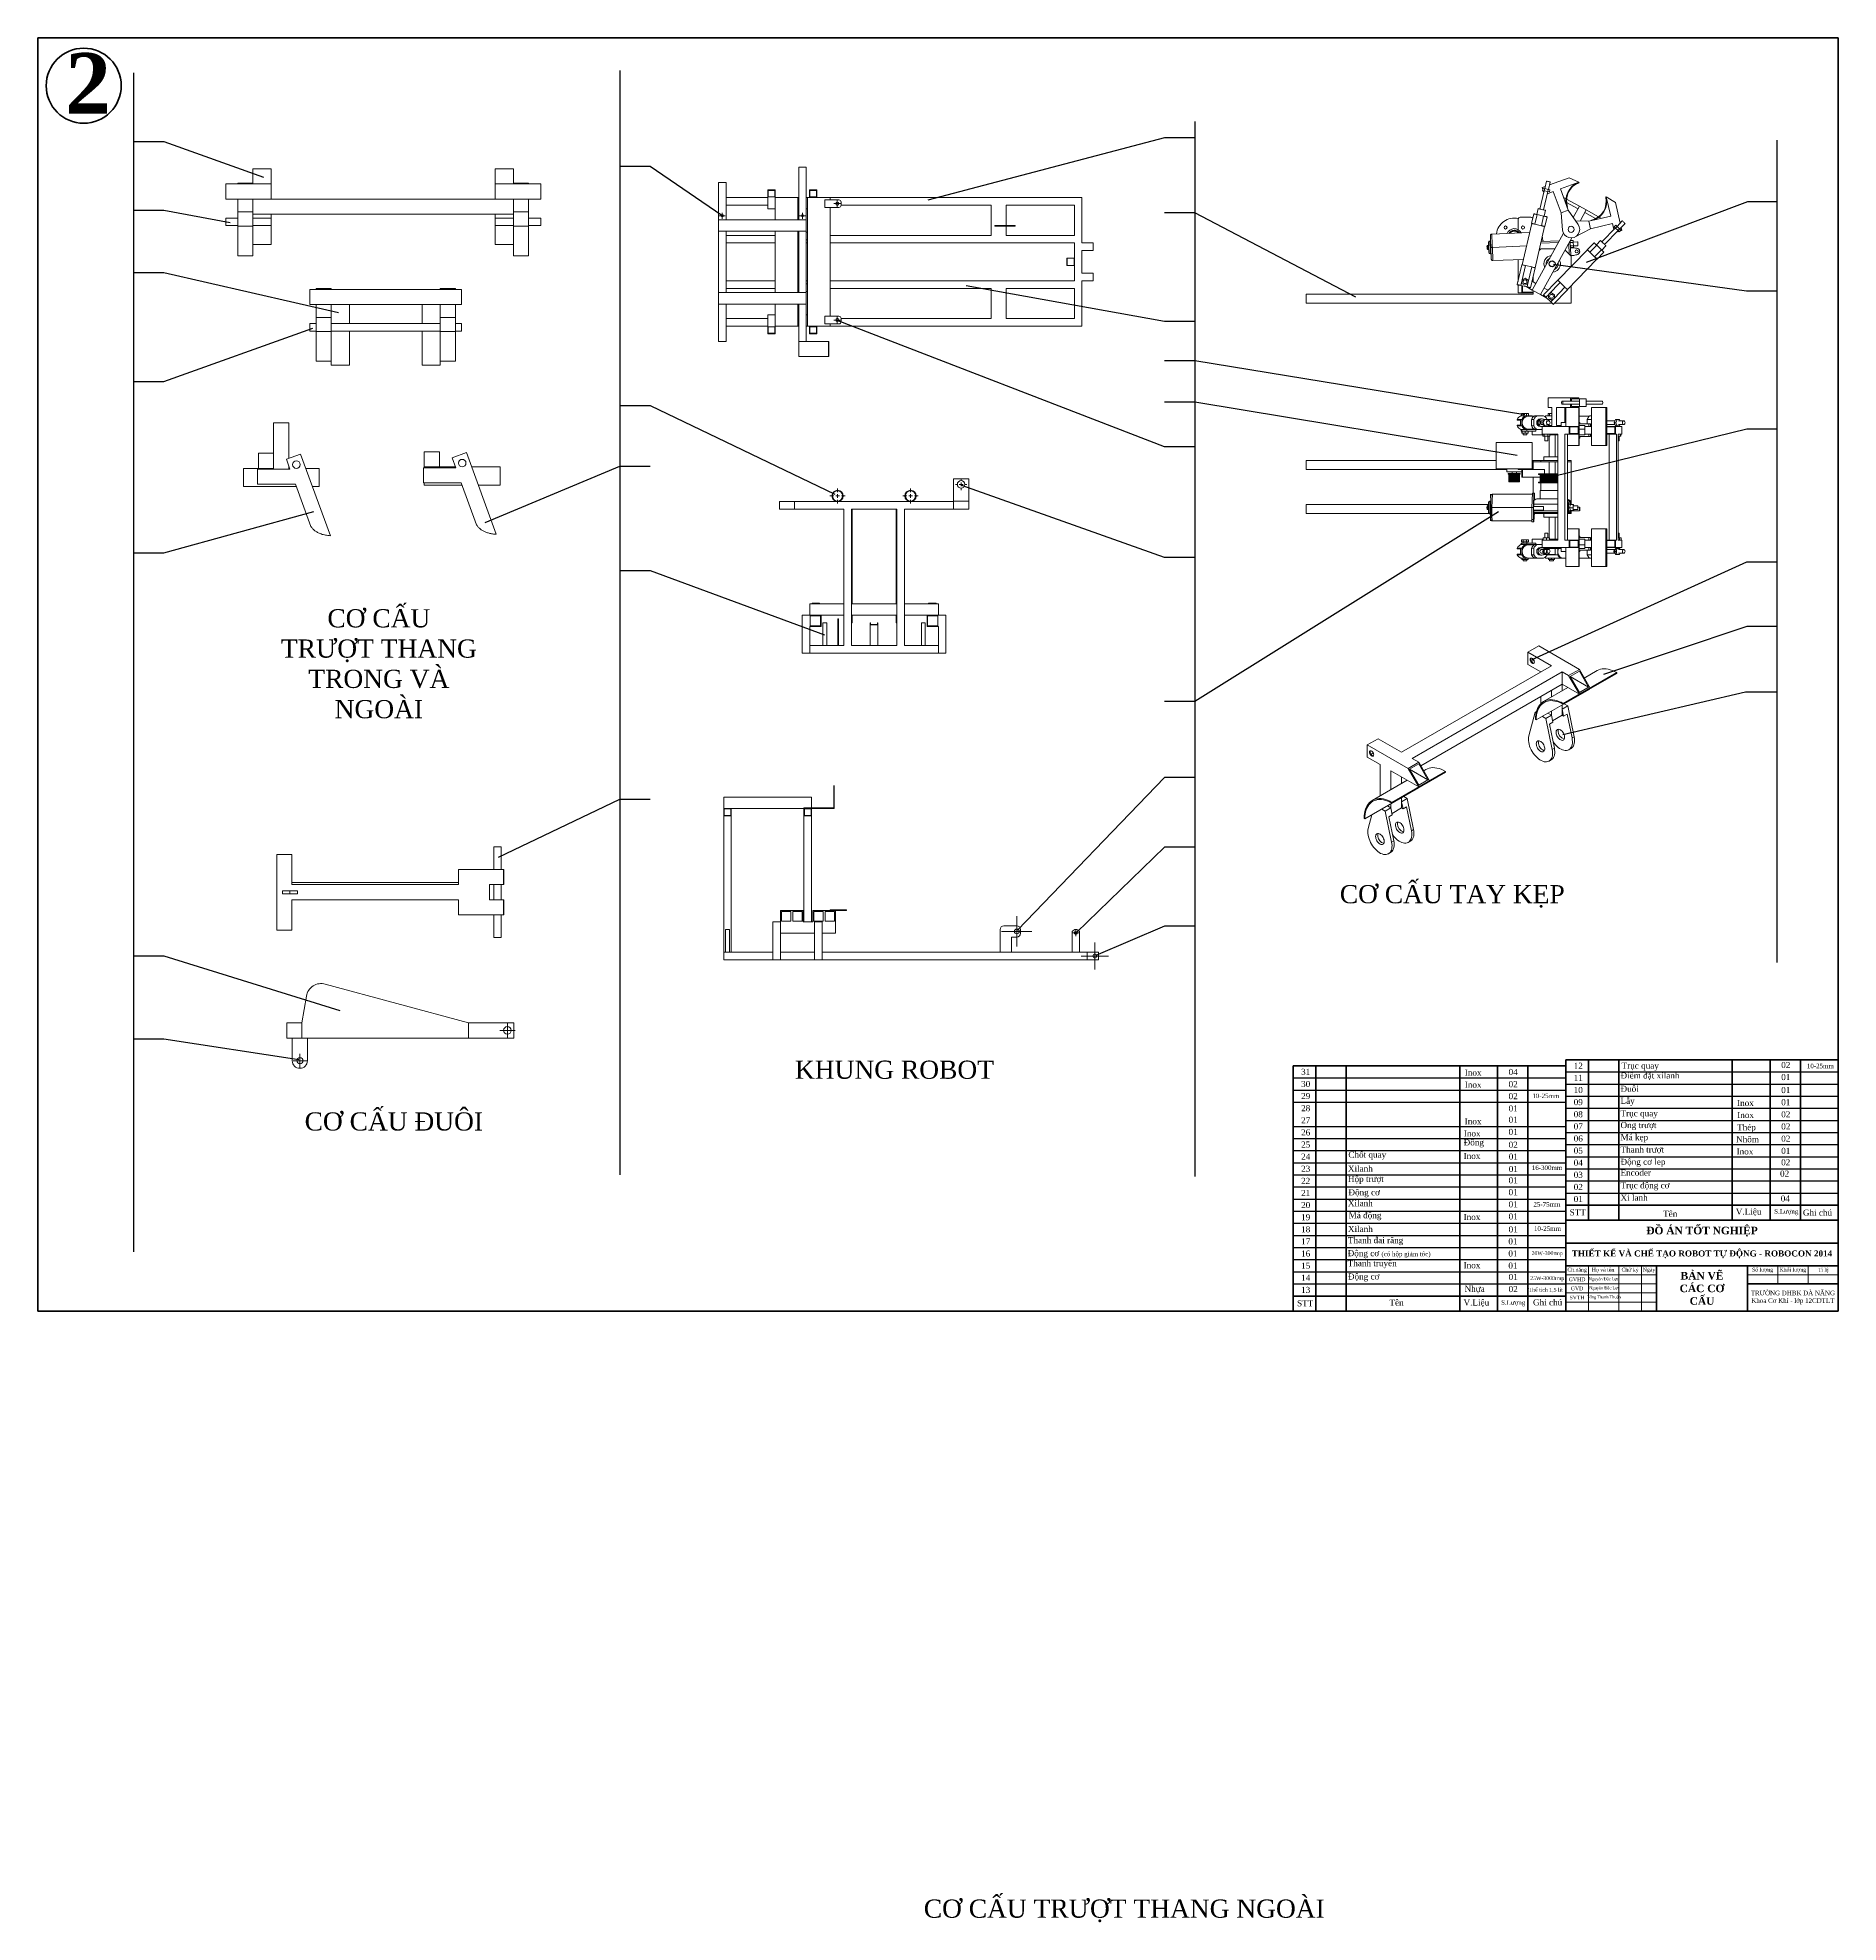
# Model space of a CAD drawing. Header units: millimetres. Extents: x -219 to 2642, y 0 to 2247.
# Drawn here: x 1453 to 2642, y 696 to 1941 of the extents above; entities that cross this region are included whole.
import ezdxf

# ---------------------------------------------------------------- set-up
doc = ezdxf.new("R2010")
doc.units = ezdxf.units.MM
doc.linetypes.add('CENTERX2', pattern=[20.32, 12.7, -2.54, 2.54, -2.54])
for name, color, linetype in [('dddd', 1, 'Continuous'), ('DUONGCINH', 1, 'Continuous'), ('TEXT', 1, 'Continuous')]:
    doc.layers.add(name, color=color, linetype=linetype)
doc.layers.add('net dam', color=7, linetype='Continuous', lineweight=35)
doc.layers.add('NETCOBAN', color=1, linetype='Continuous', lineweight=20)
doc.styles.add('dinh1', font='VNARIAL.TTF', dxfattribs={"oblique": 15})
doc.styles.get("Standard").update_dxf_attribs({"font": 'times_0.ttf'})
doc.styles.add('style2', font='VTIMEN.TTF')

msp = doc.modelspace()

# ---------------------------------------------------------------- texts
at = {"lineweight": 25, "insert": (1471.62, 1930.94), "char_height": 40, "width": 92.1209, "attachment_point": 1, "style": 'dinh1'}
msp.add_mtext('{\\fTimes New Roman|b1|i0|c0|p18;\\Q0;2}', dxfattribs=at)
at = {"layer": 'NETCOBAN', "attachment_point": 5}
for s, insert, char_height, width in [('CƠ CẤU TRƯỢT THANG TRONG VÀ NGOÀI', (1678.72, 1527.54), 12, 130.2502), ('{\\fTimes New Roman|b0|i0|c0|p18;CƠ CẤU TAY KẸP}', (2387.52, 1373.93), 12, 291.4021), ('{\\fTimes New Roman|b0|i0|c0|p18;KHUNG ROBOT}', (2019.19, 1259.42), 12, 291.4021), ('{\\fTimes New Roman|b0|i0|c0|p18;CƠ CẤU ĐUÔI}', (1688.6, 1225.25), 12, 291.4021), ('{\\fTimes New Roman|b1|i0|c0|p18;ĐỒ ÁN TỐT NGHIỆP}', (2552.44, 1152.56), 5, 180), ('{\\fTimes New Roman|b1|i0|c0|p18;THIẾT KẾ VÀ CHẾ TẠO ROBOT TỰ ĐỘNG - ROBOCON 2014}', (2552.44, 1137.56), 4, 171.4906), ('{\\fTimes New Roman|b0|i0|c0|p18;Ch.năng}', (2469.94, 1127.06), 2.5, 15), ('{\\fTimes New Roman|b0|i0|c0|p18;GVHD}', (2469.94, 1121.06), 2.5, 15), ('{\\fTimes New Roman|b0|i0|c0|p18;Nguyễn Đắc Lực}', (2487.54, 1121.03), 1.9, 19.8828), ('{\\fTimes New Roman|b0|i0|c0|p18;Họ và tên}', (2487.08, 1127.13), 2.5, 15), ('{\\fTimes New Roman|b1|i0|c0|p18;BẢN VẼ CÁC CƠ CẤU}', (2552.44, 1115.06), 5, 46.4116), ('{\\fTimes New Roman|b0|i0|c0|p18;Số lượng} ', (2592.44, 1127.06), 2.5, 15.823), ('{\\fTimes New Roman|b0|i0|c0|p18;Khối lượng}', (2612.44, 1127.06), 2.5, 20), ('{\\fTimes New Roman|b0|i0|c0|p18;Tỉ lệ}', (2632.44, 1127.06), 2.5, 20), ('{\\fTimes New Roman|b0|i0|c0|p18;Thể tích 1,5 lít}', (2449.24, 1113.9), 2.5, 87.3687), ('{\\fTimes New Roman|b0|i0|c0|p18;SVTH}', (2469.94, 1109.06), 2.5, 15), ('{\\fTimes New Roman|b0|i0|c0|p18;GVD}', (2469.94, 1115.06), 2.5, 15), ('{\\fTimes New Roman|b0|i0|c0|p18;Tống Thanh Thuận}', (2487.62, 1109.15), 1.9, 21.7205), ('{\\fTimes New Roman|b0|i0|c0|p18;Nguyễn Đắc Lực}', (2487.97, 1115.09), 1.9, 21.8239), ('{\\fTimes New Roman|b0|i0|c0|p18;CƠ CẤU TRƯỢT THANG NGOÀI}', (2170.94, 703.96), 12, 291.4021)]:
    msp.add_mtext(s, dxfattribs=dict(at, insert=insert, char_height=char_height, width=width))
at = {"layer": 'NETCOBAN', "attachment_point": 5, "style": 'style2'}
for s, insert, char_height, width in [('{\\fTimes New Roman|b0|i0|c0|p18;Chữ ký}', (2504.94, 1127.06), 2.5, 15), ('{\\fTimes New Roman|b0|i0|c0|p18;TRƯỜNG ĐHBK ĐÀ NẴNG\\PKhoa Cơ Khí - lớp 12CDTLT}', (2612.44, 1109.06), 3, 60)]:
    msp.add_mtext(s, dxfattribs=dict(at, insert=insert, char_height=char_height, width=width))
at = {"layer": 'NETCOBAN', "lineweight": 50, "insert": (2517.44, 1127.06), "char_height": 2.5, "width": 7.8657, "attachment_point": 5}
msp.add_mtext('{\\fTimes New Roman|b0|i0|c0|p18;Ngày}', dxfattribs=at)
at = {"layer": 'TEXT'}
for s, insert, char_height, width, attachment_point in [('{\\fVNtimes new roman|b0|i0|c0|p34;31}', (2287.71, 1260.11), 4, 12.6141, 1), ('{\\fTimes New Roman|b0|i0|c0|p18;Inox}', (2395.77, 1259.58), 4, 25, 1), ('{\\fVNtimes new roman|b0|i0|c0|p34;04}', (2424.74, 1260.04), 4, 25, 1), ('{\\fVNtimes new roman|b0|i0|c0|p34;12}', (2467.71, 1264.11), 4, 12.6141, 1), ('{\\fTimes New Roman|b0|i0|c0|p18;Điểm đặt xilanh}', (2498.62, 1257.71), 4, 75, 1), ('{\\fTimes New Roman|b0|i0|c0|p18;Trục quay}', (2499.31, 1264.16), 4, 75, 1), ('{\\fVNtimes new roman|b0|i0|c0|p34;02}', (2604.74, 1264.63), 4, 25, 1), ('{\\fVNtimes new roman|b0|i0|c0|p34;10-25mm}', (2621.67, 1263.49), 3, 25, 1), ('{\\fVNtimes new roman|b0|i0|c0|p34;30}', (2287.71, 1252.11), 4, 12.6141, 1), ('{\\fTimes New Roman|b0|i0|c0|p18;Inox}', (2395.77, 1251.58), 4, 25, 1), ('{\\fVNtimes new roman|b0|i0|c0|p34;02}', (2424.74, 1251.94), 4, 25, 1), ('{\\fVNtimes new roman|b0|i0|c0|p34;11}', (2467.71, 1256.11), 4, 12.6141, 1), ('\\fVNtimes new roman|b0|i0|c0|p34;10', (2467.71, 1248.11), 4, 12.6141, 1), ('{\\fTimes New Roman|b0|i0|c0|p18;Đuôi}', (2498.62, 1248.94), 4, 75, 1), ('{\\fVNtimes new roman|b0|i0|c0|p34;01}', (2604.74, 1256.63), 4, 25, 1), ('{\\fVNtimes new roman|b0|i0|c0|p34;01}', (2604.74, 1248.06), 4, 25, 1), ('{\\fVNtimes new roman|b0|i0|c0|p34;29}', (2287.71, 1244.11), 4, 12.6141, 1), ('{\\fVNtimes new roman|b0|i0|c0|p34;28}', (2287.71, 1236.11), 4, 12.6141, 1), ('{\\fVNtimes new roman|b0|i0|c0|p34;02}', (2424.74, 1244.04), 4, 25, 1), ('{\\fVNtimes new roman|b0|i0|c0|p34;01}', (2424.74, 1235.94), 4, 25, 1), ('{\\fVNtimes new roman|b0|i0|c0|p34;10-25mm}', (2440.46, 1243.76), 3, 25, 1), ('\\fVNtimes new roman|b0|i0|c0|p34;09', (2467.71, 1240.11), 4, 12.6141, 1), ('{\\fTimes New Roman|b0|i0|c0|p18;Trục quay}', (2498.62, 1232.7), 4, 75, 1), ('{\\fTimes New Roman|b0|i0|c0|p18;Lẫy}', (2498.62, 1240.94), 4, 75, 1), ('{\\fTimes New Roman|b0|i0|c0|p18;Inox}', (2575.59, 1239.51), 4, 25, 1), ('{\\fVNtimes new roman|b0|i0|c0|p34;01}', (2604.74, 1240.04), 4, 25, 1), ('{\\fVNtimes new roman|b0|i0|c0|p34;27}', (2287.71, 1228.11), 4, 12.6141, 1), ('{\\fVNtimes new roman|b0|i0|c0|p34;26}', (2287.71, 1220.11), 4, 12.6141, 1), ('{\\fTimes New Roman|b0|i0|c0|p18;Inox}', (2395.75, 1227.44), 4, 25, 1), ('{\\fVNtimes new roman|b0|i0|c0|p34;01}', (2424.74, 1228.46), 4, 25, 1), ('{\\fVNtimes new roman|b0|i0|c0|p34;01}', (2424.74, 1220.46), 4, 25, 1), ('\\fVNtimes new roman|b0|i0|c0|p34;08', (2467.71, 1232.11), 4, 12.6141, 1), ('\\fVNtimes new roman|b0|i0|c0|p34;07', (2467.71, 1224.11), 4, 12.6141, 1), ('{\\fTimes New Roman|b0|i0|c0|p18;Ống trượt}', (2498.62, 1224.94), 4, 75, 1), ('{\\fTimes New Roman|b0|i0|c0|p18;Thép}', (2575.59, 1223.51), 4, 25, 1), ('{\\fTimes New Roman|b0|i0|c0|p18;Inox}', (2575.68, 1231.56), 4, 25, 1), ('{\\fVNtimes new roman|b0|i0|c0|p34;02}', (2604.74, 1232.04), 4, 25, 1), ('{\\fVNtimes new roman|b0|i0|c0|p34;02}', (2604.74, 1224.04), 4, 25, 1), ('{\\fVNtimes new roman|b0|i0|c0|p34;25}', (2287.71, 1212.11), 4, 12.6141, 1), ('{\\fTimes New Roman|b0|i0|c0|p18;Đồng}', (2395.03, 1213.55), 4, 25, 1), ('{\\fTimes New Roman|b0|i0|c0|p18;Inox}', (2395.15, 1219.44), 4, 25, 1), ('{\\fVNtimes new roman|b0|i0|c0|p34;02}', (2424.74, 1211.94), 4, 25, 1), ('\\fVNtimes new roman|b0|i0|c0|p34;06', (2467.71, 1216.11), 4, 12.6141, 1), ('\\fVNtimes new roman|b0|i0|c0|p34;05', (2467.71, 1208.11), 4, 12.6141, 1), ('{\\fTimes New Roman|b0|i0|c0|p18;Thanh trượt}', (2498.62, 1208.76), 4, 75, 1), ('{\\fTimes New Roman|b0|i0|c0|p18;Má kẹp}', (2498.62, 1216.94), 4, 75, 1), ('{\\fTimes New Roman|b0|i0|c0|p18;Nhôm}', (2574.93, 1215.58), 4, 25, 1), ('{\\fTimes New Roman|b0|i0|c0|p18;Inox}', (2575.27, 1207.56), 4, 25, 1), ('{\\fVNtimes new roman|b0|i0|c0|p34;02}', (2604.74, 1215.94), 4, 25, 1), ('{\\fVNtimes new roman|b0|i0|c0|p34;01}', (2604.74, 1207.94), 4, 25, 1), ('{\\fVNtimes new roman|b0|i0|c0|p34;24}', (2287.71, 1204.11), 4, 12.6141, 1), ('{\\fVNtimes new roman|b0|i0|c0|p34;23}', (2287.71, 1196.11), 4, 12.6141, 1), ('{\\fTimes New Roman|b0|i0|c0|p18;Xilanh}', (2318.62, 1196.16), 4, 75, 1), ('{\\fTimes New Roman|b0|i0|c0|p18;Chốt quay}', (2318.91, 1205.41), 4, 75, 1), ('{\\fTimes New Roman|b0|i0|c0|p18;Inox}', (2395.03, 1204.56), 4, 25, 1), ('{\\fVNtimes new roman|b0|i0|c0|p34;01}', (2424.83, 1204.13), 4, 25, 1), ('{\\fVNtimes new roman|b0|i0|c0|p34;01}', (2424.83, 1195.97), 4, 25, 1), ('{\\fVNtimes new roman|b0|i0|c0|p34;16-300mm}', (2440.05, 1196.27), 3, 25, 1), ('\\fVNtimes new roman|b0|i0|c0|p34;04', (2467.71, 1200.11), 4, 12.6141, 1), ('{\\fTimes New Roman|b0|i0|c0|p18;Động cơ lep}', (2498.62, 1200.69), 4, 75, 1), ('{\\fVNtimes new roman|b0|i0|c0|p34;02}', (2604.71, 1200.35), 4, 25, 1), ('{\\fVNtimes new roman|b0|i0|c0|p34;22}', (2287.71, 1188.11), 4, 12.6141, 1), ('{\\fTimes New Roman|b0|i0|c0|p18;Hộp trượt}', (2318.62, 1189.36), 4, 75, 1), ('{\\fVNtimes new roman|b0|i0|c0|p34;01}', (2424.74, 1188.46), 4, 25, 1), ('\\fVNtimes new roman|b0|i0|c0|p34;03', (2467.71, 1192.11), 4, 12.6141, 1), ('\\fVNtimes new roman|b0|i0|c0|p34;02', (2467.71, 1184.11), 4, 12.6141, 1), ('{\\fTimes New Roman|b0|i0|c0|p18;Trục động cơ}', (2498.62, 1185.14), 4, 75, 1), ('{\\fTimes New Roman|b0|i0|c0|p18;Encoder}', (2498.62, 1193.48), 4, 75, 1), ('{\\fVNtimes new roman|b0|i0|c0|p34;02}', (2603.96, 1192.9), 4, 25, 1), ('{\\fVNtimes new roman|b0|i0|c0|p34;21}', (2287.71, 1180.11), 4, 12.6141, 1), ('{\\fVNtimes new roman|b0|i0|c0|p34;20}', (2287.71, 1172.11), 4, 12.6141, 1), ('{\\fTimes New Roman|b0|i0|c0|p18;Xilanh}', (2318.6, 1173.38), 4, 75, 1), ('{\\fTimes New Roman|b0|i0|c0|p18; Động cơ}', (2317.44, 1180.56), 4, 75, 1), ('{\\fVNtimes new roman|b0|i0|c0|p34;01}', (2424.74, 1180.63), 4, 25, 1), ('{\\fVNtimes new roman|b0|i0|c0|p34;01}', (2424.74, 1172.63), 4, 25, 1), ('{\\fVNtimes new roman|b0|i0|c0|p34;25-75mm}', (2441.11, 1172.14), 3, 25, 1), ('\\fVNtimes new roman|b0|i0|c0|p34;01', (2467.71, 1176.11), 4, 12.6141, 1), ('{\\fTimes New Roman|b0|i0|c0|p18;Xi lanh}', (2498.62, 1176.97), 4, 75, 1), ('{\\fVNtimes new roman|b0|i0|c0|p34;04}', (2604.43, 1176.45), 4, 25, 1), ('{\\fVNtimes new roman|b0|i0|c0|p34;19}', (2287.71, 1164.11), 4, 12.6141, 1), ('{\\fTimes New Roman|b0|i0|c0|p18;Má động}', (2319.1, 1165.42), 4, 75, 1), ('{\\fTimes New Roman|b0|i0|c0|p18;Inox}', (2395.03, 1164.22), 4, 25, 1), ('{\\fVNtimes new roman|b0|i0|c0|p34;01}', (2424.74, 1164.63), 4, 25, 1), ('\\fVNtimes new roman|b0|i0|c0|p34;STT', (2465.03, 1167.28), 4, 9.2349, 1), ('{\\fTimes New Roman|b0|i0|c0|p18;Tên}', (2531.43, 1166.4), 4, 21.0435, 2), ('{\\fTimes New Roman|b0|i0|c0|p18;V.Liệu}', (2583.23, 1167.8), 4, 21.0435, 2), ('{\\fTimes New Roman|b0|i0|c0|p18;S.Lượng}', (2608.06, 1167.41), 3, 21.0435, 2), ('{\\fTimes New Roman|b0|i0|c0|p18;Ghi chú}', (2628.72, 1167.12), 4, 21.0435, 2), ('{\\fVNtimes new roman|b0|i0|c0|p34;18}', (2287.71, 1156.11), 4, 12.6141, 1), ('{\\fVNtimes new roman|b0|i0|c0|p34;17}', (2287.71, 1148.11), 4, 12.6141, 1), ('{\\fTimes New Roman|b0|i0|c0|p18;Thanh đai răng}', (2318.62, 1148.94), 4, 75, 1), ('{\\fTimes New Roman|b0|i0|c0|p18;Xilanh}', (2318.62, 1156.31), 4, 75, 1), ('{\\fVNtimes new roman|b0|i0|c0|p34;01}', (2424.57, 1148.17), 4, 25, 1), ('{\\fVNtimes new roman|b0|i0|c0|p34;01}', (2424.74, 1156.06), 4, 25, 1), ('{\\fVNtimes new roman|b0|i0|c0|p34;10-25mm}', (2441.48, 1156.07), 3, 25, 1), ('{\\fVNtimes new roman|b0|i0|c0|p34;16}', (2287.71, 1140.11), 4, 12.6141, 1), ('{\\fTimes New Roman|b0|i0|c0|p18;Thanh truyền}', (2318.45, 1133.74), 4, 75, 1), ('{\\fTimes New Roman|b0|i0|c0|p18;Động cơ \\H0.75x;(có hộp giảm tốc)}', (2318.45, 1140.34), 4, 75, 1), ('{\\fVNtimes new roman|b0|i0|c0|p34;01}', (2424.57, 1140.17), 4, 25, 1), ('{\\fVNtimes new roman|b0|i0|c0|p34;20W-300rmp}', (2439.9, 1139.57), 2.5, 25, 1), ('{\\fVNtimes new roman|b0|i0|c0|p34;15}', (2287.71, 1132.11), 4, 12.6141, 1), ('{\\fVNtimes new roman|b0|i0|c0|p34;14}', (2287.71, 1124.11), 4, 12.6141, 1), ('{\\fTimes New Roman|b0|i0|c0|p18;Động cơ}', (2318.62, 1124.94), 4, 75, 1), ('{\\fTimes New Roman|b0|i0|c0|p18;Inox}', (2395.03, 1132.41), 4, 25, 1), ('{\\fVNtimes new roman|b0|i0|c0|p34;01}', (2424.57, 1132.17), 4, 25, 1), ('{\\fVNtimes new roman|b0|i0|c0|p34;01}', (2424.74, 1124.63), 4, 25, 1), ('{\\fVNtimes new roman|b0|i0|c0|p34;25W-3000rmp}', (2439, 1123.08), 2.5, 25, 1), ('{\\fVNtimes new roman|b0|i0|c0|p34;13}', (2287.71, 1116.11), 4, 12.6141, 1), ('{\\fTimes New Roman|b0|i0|c0|p18;Tên}', (2350.72, 1107.73), 4, 21.0435, 2), ('{\\fTimes New Roman|b0|i0|c0|p18;V.Liệu}', (2403.45, 1107.78), 4, 21.0435, 2), ('{\\fTimes New Roman|b0|i0|c0|p18;Nhựa}', (2395.65, 1116.81), 4, 25, 1), ('{\\fVNtimes new roman|b0|i0|c0|p34;02}', (2424.74, 1116.63), 4, 25, 1), ('{\\fTimes New Roman|b0|i0|c0|p18;Ghi chú}', (2450.48, 1107.87), 4, 21.0435, 2), ('\\fVNtimes new roman|b0|i0|c0|p34;STT', (2285.03, 1107.28), 4, 9.2349, 1), ('{\\fTimes New Roman|b0|i0|c0|p18;S.Lượng}', (2427.76, 1107.25), 3, 21.0435, 2)]:
    msp.add_mtext(s, dxfattribs=dict(at, insert=insert, char_height=char_height, width=width, attachment_point=attachment_point))

# ---------------------------------------------------------------- blocks, each defined once
blk = doc.blocks.new('SW_CENTERMARKSYMBOL_3')
at = {"color": 0, "linetype": 'Continuous', "lineweight": 0}
for p, q in [((-1.25, 0), (-2, 0)), ((0, 0), (-1.25, 0)), ((0, 1.25), (0, 2)), ((0, 0), (0, 1.25)), ((0, 0), (0, -1.25)), ((0, 0), (1.25, 0)), ((1.25, 0), (2, 0)), ((0, -1.25), (0, -2))]:
    blk.add_line(p, q, dxfattribs=at)
blk = doc.blocks.new('SW_CENTERMARKSYMBOL_4')
at = {"color": 0, "linetype": 'Continuous', "lineweight": 0}
for p, q in [((-1.25, 0), (-2.25, 0)), ((0, 0), (-1.25, 0)), ((0, 1.25), (0, 2.25)), ((0, 0), (0, 1.25)), ((0, 0), (0, -1.25)), ((0, 0), (1.25, 0)), ((1.25, 0), (2.25, 0)), ((0, -1.25), (0, -2.25))]:
    blk.add_line(p, q, dxfattribs=at)
blk = doc.blocks.new('SW_CENTERMARKSYMBOL_5')
at = {"color": 0, "linetype": 'Continuous', "lineweight": 0}
for p, q in [((-1.25, 0), (-2.25, 0)), ((0, 0), (-1.25, 0)), ((0, 1.25), (0, 2.25)), ((0, 0), (0, 1.25)), ((0, 0), (0, -1.25)), ((0, 0), (1.25, 0)), ((1.25, 0), (2.25, 0)), ((0, -1.25), (0, -2.25))]:
    blk.add_line(p, q, dxfattribs=at)
blk = doc.blocks.new('SW_CENTERMARKSYMBOL_8')
at = {"color": 0, "linetype": 'Continuous', "lineweight": 0}
for p, q in [((-1.25, 0), (-2, 0)), ((0, 0), (-1.25, 0)), ((0, 1.25), (0, 2)), ((0, 0), (0, 1.25)), ((0, 0), (0, -1.25)), ((0, 0), (1.25, 0)), ((1.25, 0), (2, 0)), ((0, -1.25), (0, -2))]:
    blk.add_line(p, q, dxfattribs=at)
blk = doc.blocks.new('SW_CENTERMARKSYMBOL_9')
at = {"color": 0, "linetype": 'Continuous', "lineweight": 0}
for p, q in [((-2.5, 0), (-5, 0)), ((0, 0), (-1.25, 0)), ((0, 2.5), (0, 5)), ((0, 0), (0, 1.25)), ((0, 0), (0, -1.25)), ((0, 0), (1.25, 0)), ((2.5, 0), (5, 0)), ((0, -2.5), (0, -5))]:
    blk.add_line(p, q, dxfattribs=at)
blk = doc.blocks.new('SW_CENTERMARKSYMBOL_10')
at = {"color": 0, "linetype": 'Continuous', "lineweight": 0}
for p, q in [((-2.5, 0), (-5, 0)), ((0, 0), (-1.25, 0)), ((0, 2.5), (0, 5)), ((0, 0), (0, 1.25)), ((0, 0), (0, -1.25)), ((0, 0), (1.25, 0)), ((2.5, 0), (5, 0)), ((0, -2.5), (0, -5))]:
    blk.add_line(p, q, dxfattribs=at)
blk = doc.blocks.new('SW_CENTERMARKSYMBOL_11')
at = {"color": 0, "linetype": 'Continuous', "lineweight": 0}
for p, q in [((-2.5, 0), (-3.75, 0)), ((0, 0), (-1.25, 0)), ((0, 2.5), (0, 3.75)), ((0, 0), (0, 1.25)), ((0, 0), (0, -1.25)), ((0, 0), (1.25, 0)), ((2.5, 0), (3.75, 0)), ((0, -2.5), (0, -3.75))]:
    blk.add_line(p, q, dxfattribs=at)
blk = doc.blocks.new('SW_CENTERMARKSYMBOL_0')
at = {"color": 0, "linetype": 'Continuous', "lineweight": 0}
for p, q in [((-5, 0), (-9, 0)), ((0, 0), (-5, 0)), ((0, 5), (0, 9)), ((0, 0), (0, 5)), ((0, 0), (0, -5)), ((0, 0), (5, 0)), ((5, 0), (9, 0)), ((0, -5), (0, -9))]:
    blk.add_line(p, q, dxfattribs=at)
blk = doc.blocks.new('SW_CENTERMARKSYMBOL_1')
at = {"color": 0, "linetype": 'Continuous', "lineweight": 0}
for p, q in [((-5, 0), (-10, 0)), ((0, 0), (-5, 0)), ((0, 5), (0, 10)), ((0, 0), (0, 5)), ((0, 0), (0, -5)), ((0, 0), (5, 0)), ((5, 0), (10, 0)), ((0, -5), (0, -10))]:
    blk.add_line(p, q, dxfattribs=at)
blk = doc.blocks.new('SW_CENTERMARKSYMBOL_2')
at = {"color": 0, "linetype": 'Continuous', "lineweight": 0}
for p, q in [((-1.25, 0), (-2.25, 0)), ((0, 0), (-1.25, 0)), ((0, 1.25), (0, 2.25)), ((0, 0), (0, 1.25)), ((0, 0), (0, -1.25)), ((0, 0), (1.25, 0)), ((1.25, 0), (2.25, 0)), ((0, -1.25), (0, -2.25))]:
    blk.add_line(p, q, dxfattribs=at)

# ---------------------------------------------------------------- linework, layer by layer
for p, q in [((1516.67, 1917.86), (1516.67, 1139.28)), ((1837.88, 1919.31), (1837.88, 1190.07)), ((2217.51, 1885.76), (2217.51, 1188.98)), ((1516.67, 1872.52), (1536.67, 1872.52)), ((1536.67, 1872.52), (1602.51, 1848.95)), ((2197.51, 1874.96), (2041.31, 1833.69)), ((2217.51, 1874.96), (2197.51, 1874.96)), ((2601.9, 1873.46), (2601.9, 1330.3)), ((1837.88, 1856.11), (1857.88, 1856.11)), ((1857.88, 1856.11), (1905.25, 1823.78)), ((2582.48, 1832.66), (2475.86, 1792.49)), ((2601.9, 1832.66), (2582.48, 1832.66)), ((1516.67, 1827.07), (1536.67, 1827.07)), ((1536.67, 1827.07), (1580.57, 1819)), ((2217.51, 1825.39), (2197.51, 1825.39)), ((2323.92, 1769.62), (2217.51, 1825.39)), ((1516.67, 1785.95), (1536.67, 1785.95)), ((1536.67, 1785.95), (1652.07, 1759.58)), ((2581.9, 1773.6), (2454.29, 1791.21)), ((2197.51, 1753.67), (2066.45, 1777.29)), ((2601.9, 1773.6), (2581.9, 1773.6)), ((1536.67, 1713.9), (1635.13, 1749.19)), ((2197.51, 1670.91), (1981.95, 1754.18)), ((2217.51, 1753.67), (2197.51, 1753.67)), ((2217.51, 1727.6), (2197.51, 1727.6)), ((2435.35, 1692.09), (2217.51, 1727.6)), ((1516.67, 1713.9), (1536.67, 1713.9)), ((1837.88, 1698.22), (1857.88, 1698.22)), ((1857.88, 1698.22), (1979.77, 1639.54)), ((2217.51, 1700.4), (2197.51, 1700.4)), ((2430.45, 1665.06), (2217.51, 1700.4)), ((2582, 1682.43), (2454.4, 1651.37)), ((2601.9, 1682.43), (2582, 1682.43)), ((2217.51, 1670.91), (2197.51, 1670.91)), ((1748.95, 1620.89), (1837.88, 1658.07)), ((1837.88, 1658.07), (1857.88, 1658.07)), ((2197.51, 1597.82), (2063.77, 1645.35)), ((1536.67, 1600.92), (1635.82, 1628.11)), ((2418.13, 1627.94), (2217.51, 1502.58)), ((1516.67, 1600.92), (1536.67, 1600.92)), ((2217.51, 1597.82), (2197.51, 1597.82)), ((2581.9, 1594.61), (2440.04, 1530.12)), ((2601.9, 1594.61), (2581.9, 1594.61)), ((1837.88, 1589.2), (1857.88, 1589.2)), ((1857.88, 1589.2), (1973.05, 1546.72)), ((2582.09, 1552.1), (2487.48, 1520.55)), ((2601.9, 1552.1), (2582.09, 1552.1)), ((2581.21, 1508.81), (2460.64, 1480.57)), ((2601.9, 1508.81), (2581.21, 1508.81)), ((2217.51, 1502.58), (2197.51, 1502.58)), ((2197.51, 1452.41), (2100.5, 1351.63)), ((2217.51, 1452.41), (2197.51, 1452.41)), ((1757.62, 1399.82), (1837.88, 1438.12)), ((1837.88, 1438.12), (1857.88, 1438.12)), ((2197.51, 1406.52), (2139.29, 1350.2)), ((2217.51, 1406.52), (2197.51, 1406.52)), ((1761.32, 1381.72), (1761.32, 1391.72)), ((1761.32, 1361.72), (1761.32, 1371.72)), ((2197.51, 1354.22), (2152.06, 1334.97)), ((2217.51, 1354.22), (2197.51, 1354.22)), ((1516.67, 1334.64), (1536.67, 1334.64)), ((1536.67, 1334.64), (1652.88, 1298.51)), ((1516.67, 1279.8), (1536.67, 1279.8)), ((1536.67, 1279.8), (1625.8, 1266.19))]:
    msp.add_line(p, q)
at = {"color": 7, "linetype": 'Continuous', "lineweight": 15}
for p, q in [((1955.96, 1855.53), (1960.96, 1855.53)), ((1955.96, 1855.53), (1955.96, 1820.87)), ((1960.96, 1855.53), (1960.96, 1820.87)), ((1577.58, 1834.44), (1577.58, 1844.44)), ((1577.58, 1844.44), (1607.58, 1844.44)), ((1595.58, 1845.02), (1585.58, 1845.02)), ((1585.58, 1845.02), (1585.58, 1844.44)), ((1607.58, 1854.44), (1595.58, 1854.44)), ((1595.58, 1844.44), (1595.58, 1854.44)), ((1607.58, 1844.44), (1607.58, 1854.44)), ((1607.58, 1834.44), (1607.58, 1844.44)), ((1755.58, 1854.44), (1767.58, 1854.44)), ((1755.58, 1844.44), (1755.58, 1854.44)), ((1785.58, 1844.44), (1755.58, 1844.44)), ((1755.58, 1834.44), (1755.58, 1844.44)), ((1767.58, 1844.44), (1767.58, 1854.44)), ((1777.58, 1845.02), (1767.58, 1845.02)), ((1777.58, 1845.02), (1777.58, 1844.44)), ((1785.58, 1834.44), (1785.58, 1844.44)), ((1902.99, 1845.53), (1902.99, 1820.87)), ((1902.99, 1845.53), (1907.99, 1845.53)), ((1907.99, 1845.53), (1907.99, 1820.87)), ((2448.88, 1842.82), (2446.87, 1842.09)), ((2446.87, 1842.09), (2447.33, 1840.83)), ((2449.69, 1846.31), (2448.56, 1841.44)), ((2450.99, 1840.88), (2452.12, 1845.75)), ((2464.71, 1848.62), (2451.68, 1843.85)), ((2452.06, 1845.76), (2452.12, 1845.75)), ((2471.12, 1845.64), (2458.91, 1841.17)), ((2471.12, 1845.64), (2464.71, 1848.62)), ((2471.12, 1845.64), (2471.24, 1845.31)), ((1577.58, 1834.44), (1595.58, 1834.44)), ((1585.58, 1834.44), (1585.58, 1826.04)), ((1767.58, 1834.44), (1595.58, 1834.44)), ((1595.58, 1834.44), (1595.58, 1824.44)), ((1767.58, 1834.44), (1767.58, 1824.44)), ((1785.58, 1834.44), (1767.58, 1834.44)), ((1777.58, 1834.44), (1777.58, 1826.04)), ((1935.49, 1835.53), (1907.99, 1835.53)), ((1935.49, 1830.53), (1907.99, 1830.53)), ((1935.49, 1828.03), (1935.49, 1840.53)), ((1935.49, 1840.53), (1940.49, 1840.53)), ((1935.84, 1840.18), (1940.14, 1840.18)), ((1935.84, 1835.88), (1935.84, 1840.18)), ((1940.14, 1835.88), (1935.84, 1835.88)), ((1940.14, 1840.18), (1940.14, 1835.88)), ((1940.49, 1840.53), (1940.49, 1835.53)), ((1940.49, 1835.53), (1955.49, 1835.53)), ((1940.49, 1835.53), (1940.49, 1820.87)), ((1955.49, 1835.53), (1955.49, 1820.87)), ((1955.96, 1835.53), (1955.49, 1835.53)), ((1961.74, 1835.53), (1960.96, 1835.53)), ((1961.74, 1835.53), (1961.74, 1750.53)), ((1976.74, 1835.53), (1961.74, 1835.53)), ((1962.99, 1835.53), (1962.99, 1840.53)), ((1962.99, 1840.53), (1967.99, 1840.53)), ((1963.34, 1840.18), (1967.64, 1840.18)), ((1963.34, 1835.88), (1963.34, 1840.18)), ((1967.64, 1835.88), (1963.34, 1835.88)), ((1967.64, 1840.18), (1967.64, 1835.88)), ((1967.99, 1840.53), (1967.99, 1835.53)), ((1982.49, 1833.97), (1973.23, 1833.97)), ((1973.23, 1833.97), (1973.23, 1828.97)), ((2142.99, 1835.53), (1976.74, 1835.53)), ((1976.74, 1835.53), (1976.74, 1833.97)), ((1981.8, 1830.53), (1981.13, 1830.53)), ((1983.99, 1830.47), (1983.99, 1832.47)), ((2082.99, 1830.53), (1983.99, 1830.53)), ((2082.99, 1830.53), (2082.99, 1810.53)), ((2137.99, 1830.53), (2092.99, 1830.53)), ((2092.99, 1830.53), (2092.99, 1817.03)), ((2137.99, 1810.53), (2137.99, 1830.53)), ((2142.99, 1805.53), (2142.99, 1835.53)), ((2448.22, 1839.98), (2445.41, 1827.91)), ((2447.18, 1840.22), (2447.52, 1841.68)), ((2448.31, 1839.96), (2447.18, 1840.22)), ((2447.31, 1840.19), (2447.58, 1839.81)), ((2448.65, 1841.42), (2447.52, 1841.68)), ((2447.56, 1839.34), (2447.59, 1840.11)), ((2447.96, 1839.1), (2447.56, 1839.34)), ((2447.58, 1840.13), (2447.99, 1839.01)), ((2447.85, 1827.34), (2450.65, 1839.41)), ((2448.31, 1839.96), (2448.65, 1841.42)), ((2450.56, 1839.44), (2448.31, 1839.96)), ((2450.9, 1840.9), (2448.65, 1841.42)), ((2454.22, 1839.45), (2450.33, 1838.03)), ((2450.56, 1839.44), (2450.9, 1840.9)), ((2451.68, 1839.17), (2450.56, 1839.44)), ((2452.02, 1840.64), (2450.9, 1840.9)), ((2451.68, 1839.17), (2452.02, 1840.64)), ((2459.37, 1825.37), (2454.22, 1839.45)), ((2458.91, 1841.17), (2464.07, 1827.09)), ((2462.64, 1834.61), (2460.98, 1835.53)), ((2462.03, 1832.67), (2462.64, 1832.33)), ((2471.54, 1829.71), (2462.98, 1834.43)), ((2463.01, 1832.13), (2470.58, 1827.96)), ((2467.45, 1822.27), (2471.54, 1829.71)), ((2471.54, 1829.71), (2475.92, 1827.3)), ((2489.21, 1835.9), (2488.87, 1835.82)), ((2489.21, 1835.9), (2495.23, 1832.19)), ((2489.21, 1835.9), (2492.2, 1823.25)), ((2495.23, 1832.19), (2498.43, 1818.63)), ((1585.58, 1821.94), (1577.58, 1821.94)), ((1577.58, 1821.94), (1577.58, 1816.94)), ((1595.58, 1826.04), (1585.58, 1826.04)), ((1585.58, 1816.64), (1585.58, 1826.04)), ((1595.58, 1816.64), (1595.58, 1824.44)), ((1767.58, 1824.44), (1595.58, 1824.44)), ((1607.58, 1821.94), (1595.58, 1821.94)), ((1607.58, 1821.94), (1607.58, 1824.44)), ((1607.58, 1821.94), (1607.58, 1816.94)), ((1755.58, 1821.94), (1755.58, 1824.44)), ((1767.58, 1821.94), (1755.58, 1821.94)), ((1755.58, 1821.94), (1755.58, 1816.94)), ((1777.58, 1826.04), (1767.58, 1826.04)), ((1767.58, 1816.64), (1767.58, 1824.44)), ((1777.58, 1816.64), (1777.58, 1826.04)), ((1785.58, 1821.94), (1777.58, 1821.94)), ((1785.58, 1821.94), (1785.58, 1816.94)), ((1960.96, 1820.87), (1902.99, 1820.87)), ((1902.99, 1813.37), (1902.99, 1820.87)), ((1940.49, 1828.03), (1935.49, 1828.03)), ((1955.96, 1828.03), (1955.49, 1828.03)), ((1961.74, 1828.03), (1960.96, 1828.03)), ((1960.96, 1813.37), (1960.96, 1820.87)), ((1973.23, 1828.97), (1982.49, 1828.97)), ((1976.74, 1828.97), (1976.74, 1757.08)), ((2430.97, 1814.29), (2430.97, 1820.96)), ((2432.47, 1822.46), (2439.47, 1822.46)), ((2439.99, 1818.39), (2433.66, 1791.11)), ((2441.34, 1824.75), (2439.87, 1818.42)), ((2443.6, 1824.22), (2442.13, 1817.89)), ((2442.13, 1817.89), (2446.38, 1816.9)), ((2444.2, 1828.19), (2443.29, 1824.29)), ((2443.6, 1824.22), (2447.85, 1823.24)), ((2447.85, 1823.24), (2446.38, 1816.9)), ((2448.16, 1823.16), (2449.07, 1827.06)), ((2450.11, 1822.71), (2448.64, 1816.38)), ((2459.37, 1825.37), (2464.07, 1827.09)), ((2460.39, 1813.98), (2459.37, 1825.37)), ((2463.71, 1829.08), (2463.38, 1828.96)), ((2464.07, 1827.09), (2470.64, 1817.73)), ((2477.6, 1819.8), (2469.01, 1820.05)), ((2471.89, 1819.96), (2475.92, 1827.3)), ((2474.96, 1825.54), (2482.17, 1821.57)), ((2484.13, 1822.78), (2475.92, 1827.3)), ((2492.2, 1823.25), (2477.6, 1819.8)), ((2478.76, 1814.93), (2477.6, 1819.8)), ((2478.76, 1814.93), (2493.35, 1818.38)), ((2479.47, 1820.6), (2479.55, 1820.26)), ((2482.54, 1821.37), (2483.05, 1821.09)), ((2485.95, 1821.77), (2484.47, 1822.59)), ((2493.35, 1818.38), (2494.3, 1814.39)), ((2495.57, 1817.22), (2494.53, 1816.14)), ((2495.57, 1817.22), (2496.4, 1816.41)), ((2499.82, 1820.06), (2496.33, 1816.48)), ((2498.12, 1814.73), (2501.61, 1818.32)), ((1577.58, 1816.94), (1585.58, 1816.94)), ((1595.58, 1816.64), (1585.58, 1816.64)), ((1585.58, 1816.64), (1585.58, 1797.01)), ((1595.58, 1816.94), (1607.58, 1816.94)), ((1595.58, 1816.64), (1595.58, 1813.2)), ((1595.58, 1804.44), (1595.58, 1813.2)), ((1607.58, 1804.44), (1607.58, 1816.94)), ((1755.58, 1816.94), (1767.58, 1816.94)), ((1755.58, 1804.44), (1755.58, 1816.94)), ((1777.58, 1816.64), (1767.58, 1816.64)), ((1767.58, 1816.64), (1767.58, 1813.2)), ((1767.58, 1804.44), (1767.58, 1813.2)), ((1777.58, 1816.94), (1785.58, 1816.94)), ((1777.58, 1816.64), (1777.58, 1797.01)), ((1902.99, 1813.37), (1960.96, 1813.37)), ((1902.99, 1813.37), (1902.99, 1772.68)), ((1907.99, 1813.37), (1907.99, 1772.68)), ((1907.99, 1810.53), (1940.49, 1810.53)), ((1907.99, 1805.53), (1940.49, 1805.53)), ((1940.49, 1813.37), (1940.49, 1772.68)), ((1955.49, 1813.37), (1955.49, 1772.68)), ((1955.96, 1812.53), (1955.49, 1812.53)), ((1955.96, 1807.53), (1955.49, 1807.53)), ((1955.49, 1805.53), (1955.96, 1805.53)), ((1955.96, 1813.37), (1955.96, 1772.68)), ((1960.96, 1813.37), (1960.96, 1772.68)), ((1961.74, 1812.53), (1960.96, 1812.53)), ((1961.74, 1807.53), (1960.96, 1807.53)), ((1960.96, 1805.53), (1961.74, 1805.53)), ((1976.74, 1810.53), (2082.99, 1810.53)), ((1976.74, 1805.53), (2137.99, 1805.53)), ((2085.49, 1816.53), (2085.49, 1817.03)), ((2085.49, 1817.03), (2087.99, 1817.03)), ((2087.99, 1816.53), (2085.49, 1816.53)), ((2087.99, 1817.03), (2087.99, 1816.53)), ((2096.49, 1817.03), (2087.99, 1817.03)), ((2087.99, 1816.53), (2096.49, 1816.53)), ((2092.99, 1816.53), (2092.99, 1810.53)), ((2092.99, 1810.53), (2137.99, 1810.53)), ((2096.49, 1816.53), (2096.49, 1817.03)), ((2096.49, 1817.03), (2098.99, 1817.03)), ((2098.99, 1816.53), (2096.49, 1816.53)), ((2098.99, 1817.03), (2098.99, 1816.53)), ((2137.99, 1795.53), (2137.99, 1805.53)), ((2142.99, 1805.53), (2150.49, 1805.53)), ((2150.49, 1800.53), (2150.49, 1805.53)), ((2412.82, 1806.72), (2412.32, 1806.69)), ((2413.63, 1811.34), (2438.6, 1812.37)), ((2425.54, 1811.83), (2425.52, 1811.84)), ((2461.01, 1811.88), (2440.36, 1774.39)), ((2442.18, 1789.13), (2448.52, 1816.41)), ((2466.48, 1808.86), (2445.84, 1771.37)), ((2446.2, 1806.43), (2458.28, 1806.92)), ((2465.38, 1806.22), (2465.55, 1802.22)), ((2467.4, 1805.89), (2465.4, 1805.81)), ((2467.35, 1807.11), (2465.48, 1807.03)), ((2467.35, 1807.11), (2467.4, 1805.89)), ((2470.14, 1806.16), (2467.39, 1806.05)), ((2467.4, 1805.89), (2467.49, 1803.58)), ((2468.69, 1809.52), (2478.76, 1814.93)), ((2470.39, 1806.17), (2470.14, 1806.16)), ((2481.23, 1805.63), (2476.7, 1800.97)), ((2485.46, 1807.1), (2482.67, 1804.23)), ((2495.29, 1815.4), (2486.35, 1806.23)), ((2488.14, 1804.48), (2497.08, 1813.66)), ((2494.53, 1816.14), (2495.36, 1815.34)), ((2496.4, 1816.41), (2495.36, 1815.34)), ((2495.36, 1815.34), (2497.01, 1813.72)), ((2497.54, 1813.21), (2496.37, 1812.93)), ((2496.4, 1816.41), (2498.06, 1814.8)), ((2496.48, 1812.96), (2496.9, 1812.77)), ((2497.75, 1813.01), (2496.88, 1813.05)), ((2496.9, 1812.77), (2497.28, 1813.03)), ((2498.06, 1814.8), (2497.01, 1813.72)), ((2497.01, 1813.72), (2497.84, 1812.92)), ((2498.88, 1813.99), (2497.84, 1812.92)), ((2498.06, 1814.8), (2498.88, 1813.99)), ((2499.6, 1813.7), (2498.29, 1813.39)), ((2499.11, 1815.75), (2499.6, 1813.7)), ((1595.58, 1797.01), (1585.58, 1797.01)), ((1595.58, 1804.44), (1595.58, 1797.01)), ((1607.58, 1804.44), (1595.58, 1804.44)), ((1755.58, 1804.44), (1767.58, 1804.44)), ((1767.58, 1804.44), (1767.58, 1797.01)), ((1777.58, 1797.01), (1767.58, 1797.01)), ((2132.99, 1790.53), (2132.99, 1795.53)), ((2132.99, 1795.53), (2137.99, 1795.53)), ((2133.14, 1795.38), (2137.84, 1795.38)), ((2133.14, 1790.68), (2133.14, 1795.38)), ((2137.84, 1795.38), (2137.84, 1790.68)), ((2137.99, 1790.53), (2137.99, 1795.53)), ((2142.99, 1800.53), (2150.49, 1800.53)), ((2142.99, 1785.53), (2142.99, 1800.53)), ((2411.44, 1803.8), (2410.94, 1803.78)), ((2411.05, 1801.16), (2411.55, 1801.18)), ((2412.66, 1798.37), (2413.16, 1798.39)), ((2413.31, 1794.82), (2412.97, 1802.96)), ((2413.99, 1802.6), (2436.54, 1803.53)), ((2413.99, 1802.6), (2414.35, 1793.85)), ((2414.35, 1793.85), (2434.49, 1794.68)), ((2430.97, 1780.09), (2430.97, 1794.54)), ((2445.97, 1801.71), (2444.84, 1800.58)), ((2445.97, 1801.71), (2455.41, 1801.71)), ((2476.79, 1800.88), (2457.26, 1780.82)), ((2457.47, 1791.71), (2457.41, 1792.39)), ((2465.97, 1796.71), (2461.99, 1800.7)), ((2463.52, 1774.72), (2483.06, 1794.78)), ((2467.49, 1803.58), (2465.5, 1803.5)), ((2467.54, 1802.49), (2465.54, 1802.41)), ((2467.7, 1802.31), (2465.55, 1802.22)), ((2465.55, 1802.22), (2465.76, 1797.22)), ((2467.9, 1797.31), (2465.76, 1797.22)), ((2465.76, 1797.22), (2465.77, 1796.92)), ((2465.97, 1789.77), (2465.97, 1796.71)), ((2467.49, 1803.58), (2467.54, 1802.49)), ((2467.5, 1803.55), (2470.24, 1803.66)), ((2470.24, 1803.67), (2470.49, 1803.68)), ((2471.64, 1800.21), (2471.66, 1799.73)), ((2482.9, 1804.01), (2478.36, 1799.35)), ((2478.36, 1799.35), (2481.48, 1796.31)), ((2486.02, 1800.97), (2481.48, 1796.31)), ((2482.9, 1804.01), (2486.02, 1800.97)), ((2487.68, 1799.35), (2483.15, 1794.69)), ((2486.25, 1800.74), (2489.04, 1803.61)), ((1907.99, 1780.53), (1940.49, 1780.53)), ((1955.49, 1780.53), (1955.96, 1780.53)), ((1960.96, 1780.53), (1961.74, 1780.53)), ((1976.74, 1780.53), (2137.99, 1780.53)), ((2137.99, 1790.53), (2132.99, 1790.53)), ((2137.84, 1790.68), (2133.14, 1790.68)), ((2137.99, 1780.53), (2137.99, 1790.53)), ((2142.99, 1785.53), (2150.49, 1785.53)), ((2142.99, 1780.53), (2150.49, 1780.53)), ((2142.99, 1750.53), (2142.99, 1780.53)), ((2150.49, 1785.53), (2150.49, 1780.53)), ((2433.54, 1791.14), (2430.48, 1777.99)), ((2433.59, 1781.09), (2432.74, 1777.47)), ((2433.59, 1781.12), (2433.51, 1778.81)), ((2435.8, 1790.62), (2433.59, 1781.12)), ((2435.63, 1782.2), (2433.59, 1781.12)), ((2437.58, 1780.98), (2435.63, 1782.2)), ((2435.8, 1790.62), (2440.04, 1789.63)), ((2440.04, 1789.63), (2437.51, 1778.7)), ((2437.51, 1778.67), (2437.58, 1780.98)), ((2442.3, 1789.11), (2439.25, 1775.96)), ((2442.77, 1778.77), (2440.23, 1780.17)), ((2440.97, 1779.76), (2440.97, 1783.37)), ((2457.17, 1780.91), (2447.75, 1771.24)), ((1733.24, 1774.78), (1633.24, 1774.78)), ((1633.24, 1774.78), (1633.24, 1764.78)), ((1647.24, 1775.37), (1637.24, 1775.37)), ((1637.24, 1775.37), (1637.24, 1774.78)), ((1647.24, 1775.37), (1647.24, 1774.78)), ((1729.24, 1775.37), (1719.24, 1775.37)), ((1719.24, 1775.37), (1719.24, 1774.78)), ((1729.24, 1775.37), (1729.24, 1774.78)), ((1733.24, 1774.78), (1733.24, 1764.78)), ((1960.96, 1772.68), (1902.99, 1772.68)), ((1902.99, 1765.18), (1902.99, 1772.68)), ((1907.99, 1775.53), (1940.49, 1775.53)), ((1955.96, 1778.53), (1955.49, 1778.53)), ((1955.96, 1773.53), (1955.49, 1773.53)), ((1961.74, 1778.53), (1960.96, 1778.53)), ((1961.74, 1773.53), (1960.96, 1773.53)), ((1960.96, 1765.18), (1960.96, 1772.68)), ((1976.74, 1775.53), (2082.99, 1775.53)), ((2082.99, 1755.53), (2082.99, 1775.53)), ((2092.99, 1775.53), (2137.99, 1775.53)), ((2092.99, 1755.53), (2092.99, 1775.53)), ((2137.99, 1755.53), (2137.99, 1775.53)), ((2290.97, 1771.71), (2290.97, 1765.71)), ((2290.97, 1771.71), (2440.97, 1771.71)), ((2430.97, 1772.46), (2430.97, 1777.88)), ((2430.97, 1772.46), (2433.47, 1772.46)), ((2432.74, 1777.47), (2436.99, 1776.48)), ((2433.47, 1777.3), (2433.47, 1772.46)), ((2433.47, 1772.46), (2440.97, 1772.46)), ((2433.51, 1778.81), (2435.47, 1777.59)), ((2433.97, 1772.96), (2433.97, 1777.18)), ((2440.97, 1772.96), (2433.97, 1772.96)), ((2435.47, 1777.59), (2437.51, 1778.67)), ((2440.36, 1774.39), (2436.25, 1776.65)), ((2437.5, 1778.67), (2436.99, 1776.48)), ((2445.84, 1771.37), (2440.36, 1774.39)), ((2440.97, 1771.71), (2440.97, 1774.05)), ((2449.91, 1769.13), (2445.84, 1771.37)), ((2450.79, 1774.36), (2448.25, 1775.75)), ((2451.1, 1771.35), (2449.41, 1769.62)), ((2449.41, 1769.62), (2452.53, 1766.58)), ((2451.11, 1771.47), (2451.03, 1769.16)), ((2451.03, 1769.16), (2452.99, 1767.94)), ((2453.14, 1772.55), (2451.11, 1771.47)), ((2458.83, 1779.29), (2451.33, 1771.59)), ((2454.8, 1768.9), (2452.53, 1766.58)), ((2452.99, 1767.94), (2455.02, 1769.02)), ((2455.1, 1771.33), (2453.14, 1772.55)), ((2463.61, 1774.63), (2454.2, 1764.96)), ((2455.02, 1769.02), (2455.1, 1771.33)), ((2461.95, 1776.25), (2455.03, 1769.14)), ((2458.83, 1779.29), (2461.95, 1776.25)), ((2465.97, 1765.71), (2465.97, 1777.23)), ((1733.24, 1764.78), (1633.24, 1764.78)), ((1637.24, 1764.78), (1637.24, 1756.38)), ((1647.24, 1756.38), (1637.24, 1756.38)), ((1637.24, 1746.98), (1637.24, 1756.38)), ((1647.24, 1764.78), (1647.24, 1756.38)), ((1647.24, 1746.98), (1647.24, 1756.38)), ((1659.24, 1764.78), (1659.24, 1752.28)), ((1707.24, 1764.78), (1707.24, 1752.28)), ((1719.24, 1764.78), (1719.24, 1756.38)), ((1729.24, 1756.38), (1719.24, 1756.38)), ((1719.24, 1746.98), (1719.24, 1756.38)), ((1729.24, 1764.78), (1729.24, 1756.38)), ((1729.24, 1746.98), (1729.24, 1756.38)), ((1902.99, 1765.18), (1960.96, 1765.18)), ((1902.99, 1765.18), (1902.99, 1740.53)), ((1907.99, 1765.18), (1907.99, 1740.53)), ((1935.49, 1755.53), (1907.99, 1755.53)), ((1935.49, 1758.03), (1935.49, 1745.53)), ((1940.49, 1758.03), (1935.49, 1758.03)), ((1940.49, 1765.18), (1940.49, 1750.53)), ((1955.49, 1765.18), (1955.49, 1750.53)), ((1955.96, 1758.03), (1955.49, 1758.03)), ((1955.96, 1765.18), (1955.96, 1740.53)), ((1960.96, 1765.18), (1960.96, 1740.53)), ((1961.74, 1758.03), (1960.96, 1758.03)), ((1973.23, 1757.08), (1982.49, 1757.08)), ((1973.23, 1752.08), (1973.23, 1757.08)), ((1981.8, 1755.53), (1981.13, 1755.53)), ((1983.99, 1755.58), (1983.99, 1753.58)), ((2082.99, 1755.53), (1983.99, 1755.53)), ((2137.99, 1755.53), (2092.99, 1755.53)), ((2290.97, 1765.71), (2453.42, 1765.71)), ((2454.93, 1765.71), (2465.97, 1765.71)), ((1637.24, 1752.28), (1633.24, 1752.28)), ((1633.24, 1752.28), (1633.24, 1747.28)), ((1633.24, 1747.28), (1637.24, 1747.28)), ((1647.24, 1746.98), (1637.24, 1746.98)), ((1637.24, 1746.98), (1637.24, 1727.35)), ((1719.24, 1752.28), (1647.24, 1752.28)), ((1647.24, 1747.28), (1719.24, 1747.28)), ((1647.24, 1746.98), (1647.24, 1743.55)), ((1647.24, 1743.55), (1647.24, 1724.78)), ((1659.24, 1747.28), (1659.24, 1724.78)), ((1707.24, 1747.28), (1707.24, 1724.78)), ((1729.24, 1746.98), (1719.24, 1746.98)), ((1719.24, 1746.98), (1719.24, 1743.55)), ((1719.24, 1743.55), (1719.24, 1724.78)), ((1733.24, 1752.28), (1729.24, 1752.28)), ((1729.24, 1747.28), (1733.24, 1747.28)), ((1729.24, 1746.98), (1729.24, 1727.35)), ((1733.24, 1752.28), (1733.24, 1747.28)), ((1935.49, 1750.53), (1907.99, 1750.53)), ((1935.49, 1745.53), (1940.49, 1745.53)), ((1935.84, 1750.18), (1935.84, 1745.88)), ((1940.14, 1750.18), (1935.84, 1750.18)), ((1935.84, 1745.88), (1940.14, 1745.88)), ((1940.14, 1745.88), (1940.14, 1750.18)), ((1940.49, 1750.53), (1955.49, 1750.53)), ((1940.49, 1745.53), (1940.49, 1750.53)), ((1955.96, 1750.53), (1955.49, 1750.53)), ((1961.74, 1750.53), (1960.96, 1750.53)), ((1976.74, 1750.53), (1961.74, 1750.53)), ((1962.99, 1750.53), (1962.99, 1745.53)), ((1962.99, 1745.53), (1967.99, 1745.53)), ((1963.34, 1750.18), (1963.34, 1745.88)), ((1967.64, 1750.18), (1963.34, 1750.18)), ((1963.34, 1745.88), (1967.64, 1745.88)), ((1967.64, 1745.88), (1967.64, 1750.18)), ((1967.99, 1745.53), (1967.99, 1750.53)), ((1982.49, 1752.08), (1973.23, 1752.08)), ((1976.74, 1752.08), (1976.74, 1750.53)), ((2142.99, 1750.53), (1976.74, 1750.53)), ((1902.99, 1740.53), (1907.99, 1740.53)), ((1955.96, 1740.53), (1955.96, 1730.53)), ((1975.61, 1740.53), (1955.96, 1740.53)), ((1975.61, 1730.53), (1955.96, 1730.53)), ((1975.96, 1740.53), (1975.61, 1740.53)), ((1975.61, 1740.53), (1975.61, 1730.53)), ((1975.96, 1730.53), (1975.61, 1730.53)), ((1975.96, 1740.53), (1975.96, 1730.53)), ((1647.24, 1727.35), (1637.24, 1727.35)), ((1647.24, 1724.78), (1659.24, 1724.78)), ((1707.24, 1724.78), (1719.24, 1724.78)), ((1729.24, 1727.35), (1719.24, 1727.35)), ((2433.24, 1692.81), (2433.24, 1691.31)), ((2433.24, 1692.81), (2434.3, 1692.81)), ((2434.3, 1692.81), (2434.3, 1691.31)), ((2434.3, 1692.81), (2436.61, 1692.81)), ((2436.61, 1692.81), (2436.61, 1691.31)), ((2436.61, 1692.81), (2437.85, 1692.81)), ((2437.85, 1692.81), (2437.85, 1691.31)), ((2450.76, 1692.81), (2450.76, 1691.31)), ((2450.76, 1692.81), (2451.82, 1692.81)), ((2450.96, 1696.94), (2450.96, 1703.19)), ((2465.69, 1703.19), (2450.96, 1703.19)), ((2453.38, 1696.94), (2450.96, 1696.94)), ((2451.82, 1692.81), (2451.82, 1691.31)), ((2451.82, 1692.81), (2453.38, 1692.81)), ((2453.38, 1696.94), (2453.38, 1684.94)), ((2465.69, 1696.94), (2456.39, 1696.94)), ((2456.39, 1696.94), (2456.39, 1684.94)), ((2471.06, 1701.06), (2460.11, 1701.06)), ((2460.11, 1699.06), (2471.06, 1699.06)), ((2461.87, 1696.94), (2461.87, 1686.94)), ((2462.59, 1696.81), (2462.59, 1684.31)), ((2462.59, 1696.81), (2471.12, 1696.81)), ((2465.69, 1701.06), (2465.69, 1703.19)), ((2465.69, 1703.19), (2471.16, 1703.19)), ((2465.69, 1696.94), (2465.69, 1699.06)), ((2471.16, 1696.94), (2465.69, 1696.94)), ((2466.24, 1701.06), (2466.24, 1702.56)), ((2466.24, 1702.56), (2471.54, 1702.56)), ((2466.24, 1697.56), (2466.24, 1699.06)), ((2466.24, 1697.56), (2471.54, 1697.56)), ((2471.12, 1696.81), (2471.12, 1671.81)), ((2471.12, 1696.81), (2471.24, 1696.81)), ((2471.16, 1703.19), (2471.16, 1702.56)), ((2471.16, 1697.56), (2471.16, 1696.94)), ((2471.24, 1696.81), (2471.24, 1671.81)), ((2475.92, 1702.56), (2471.54, 1702.56)), ((2471.54, 1702.56), (2471.54, 1700.06)), ((2471.54, 1700.06), (2471.54, 1697.56)), ((2471.54, 1697.56), (2475.92, 1697.56)), ((2475.92, 1700.06), (2475.92, 1702.56)), ((2486.39, 1701.06), (2475.92, 1701.06)), ((2475.92, 1697.56), (2475.92, 1700.06)), ((2475.92, 1699.06), (2486.39, 1699.06)), ((2479.47, 1696.81), (2479.47, 1671.81)), ((2479.47, 1696.81), (2488.87, 1696.81)), ((2488.87, 1696.81), (2488.87, 1671.81)), ((2489.21, 1696.81), (2488.87, 1696.81)), ((2489.21, 1696.81), (2489.21, 1671.81)), ((2489.56, 1696.81), (2489.21, 1696.81)), ((2489.56, 1684.31), (2489.56, 1696.81)), ((1609.25, 1686.66), (1609.25, 1666.66)), ((1609.25, 1686.66), (1619.25, 1686.66)), ((1619.25, 1686.66), (1619.25, 1663.27)), ((2430.48, 1688.99), (2430.48, 1688.56)), ((2433.54, 1688.99), (2430.48, 1688.99)), ((2432.63, 1688.56), (2430.48, 1688.56)), ((2430.48, 1685.06), (2430.48, 1684.63)), ((2430.48, 1685.06), (2432.63, 1685.06)), ((2433.54, 1684.63), (2430.48, 1684.63)), ((2432.63, 1685.06), (2432.63, 1688.56)), ((2433.24, 1691.31), (2432.74, 1691.31)), ((2433.05, 1682.31), (2432.74, 1682.31)), ((2433.05, 1682.31), (2433.05, 1681.31)), ((2433.05, 1682.31), (2433.36, 1682.31)), ((2433.36, 1681.31), (2433.05, 1681.31)), ((2433.24, 1691.31), (2433.32, 1691.31)), ((2435.8, 1691.31), (2433.32, 1691.31)), ((2433.36, 1682.31), (2433.36, 1681.31)), ((2433.36, 1682.31), (2433.7, 1682.31)), ((2436.75, 1681.31), (2433.36, 1681.31)), ((2433.51, 1681.31), (2433.51, 1679.81)), ((2433.54, 1688.99), (2433.54, 1684.63)), ((2433.59, 1681.31), (2433.59, 1679.81)), ((2435.8, 1682.31), (2433.7, 1682.31)), ((2435.63, 1681.31), (2435.63, 1679.81)), ((2435.8, 1691.31), (2440.04, 1691.31)), ((2435.8, 1682.31), (2440.04, 1682.31)), ((2436.75, 1682.31), (2436.75, 1681.31)), ((2442.77, 1681.31), (2436.75, 1681.31)), ((2437.58, 1681.31), (2437.58, 1679.81)), ((2441.9, 1691.19), (2437.92, 1691.19)), ((2437.92, 1682.44), (2441.9, 1682.44)), ((2441.34, 1688.99), (2439.87, 1688.99)), ((2439.87, 1688.99), (2439.87, 1684.63)), ((2441.34, 1684.63), (2439.87, 1684.63)), ((2440.28, 1691.19), (2440.04, 1691.31)), ((2440.04, 1682.31), (2440.28, 1682.44)), ((2442.13, 1682.31), (2440.04, 1682.31)), ((2440.36, 1682.44), (2440.36, 1682.31)), ((2440.36, 1681.31), (2440.36, 1678.69)), ((2441.34, 1688.99), (2441.34, 1684.63)), ((2443.6, 1691.31), (2442.13, 1691.31)), ((2443.6, 1682.31), (2442.13, 1682.31)), ((2442.77, 1681.31), (2442.77, 1682.31)), ((2443.6, 1691.31), (2447.85, 1691.31)), ((2443.6, 1682.31), (2446.87, 1682.31)), ((2446.63, 1689.31), (2445.73, 1689.31)), ((2445.73, 1684.31), (2446.63, 1684.31)), ((2447.89, 1688.06), (2446.63, 1688.06)), ((2446.63, 1685.56), (2447.89, 1685.56)), ((2446.87, 1679.31), (2446.87, 1684.31)), ((2464.71, 1684.31), (2446.87, 1684.31)), ((2448.31, 1688.81), (2447.18, 1686.81)), ((2447.52, 1686.81), (2447.18, 1686.81)), ((2447.18, 1686.81), (2448.31, 1684.81)), ((2448.65, 1688.81), (2447.52, 1686.81)), ((2447.52, 1686.81), (2448.65, 1684.81)), ((2448.65, 1688.81), (2448.31, 1688.81)), ((2448.65, 1684.81), (2448.31, 1684.81)), ((2448.6, 1684.81), (2448.6, 1684.31)), ((2450.9, 1688.81), (2448.65, 1688.81)), ((2448.65, 1684.81), (2449.13, 1684.81)), ((2450.42, 1684.81), (2449.13, 1684.81)), ((2451.71, 1691.31), (2449.41, 1691.31)), ((2450.9, 1688.06), (2449.77, 1688.06)), ((2449.77, 1685.56), (2450.9, 1685.56)), ((2453.38, 1688.99), (2450.11, 1688.99)), ((2450.11, 1688.99), (2450.11, 1688.81)), ((2450.42, 1684.81), (2450.9, 1684.81)), ((2450.6, 1684.31), (2450.6, 1684.81)), ((2451.37, 1687.96), (2450.9, 1688.81)), ((2450.9, 1684.81), (2451.37, 1685.66)), ((2453.38, 1684.94), (2450.97, 1684.94)), ((2451.47, 1688.56), (2451.04, 1688.56)), ((2451.04, 1685.06), (2451.47, 1685.06)), ((2451.47, 1688.94), (2451.47, 1687.92)), ((2451.47, 1688.94), (2451.72, 1688.94)), ((2451.47, 1685.71), (2451.47, 1684.94)), ((2451.71, 1691.31), (2451.82, 1691.31)), ((2451.72, 1688.94), (2453.38, 1688.94)), ((2451.82, 1691.31), (2451.92, 1691.31)), ((2453.38, 1691.31), (2451.92, 1691.31)), ((2459.37, 1684.94), (2456.39, 1684.94)), ((2459.37, 1686.94), (2459.37, 1684.31)), ((2459.37, 1686.94), (2462.59, 1686.94)), ((2461.87, 1691.31), (2461.95, 1691.31)), ((2462.59, 1691.19), (2461.87, 1691.19)), ((2462.12, 1691.19), (2461.95, 1691.31)), ((2464.71, 1679.31), (2464.71, 1684.31)), ((2471.12, 1684.31), (2464.71, 1684.31)), ((2470.67, 1683.96), (2465.16, 1683.96)), ((2465.16, 1683.96), (2465.16, 1679.66)), ((2470.67, 1679.66), (2470.67, 1683.96)), ((2471.12, 1684.31), (2471.12, 1679.31)), ((2478.19, 1691.19), (2471.24, 1691.19)), ((2471.24, 1686.94), (2471.66, 1686.94)), ((2477.6, 1685.94), (2471.24, 1685.94)), ((2475.02, 1684.94), (2471.24, 1684.94)), ((2471.24, 1682.44), (2475.17, 1682.44)), ((2471.66, 1685.94), (2471.66, 1686.94)), ((2475.02, 1684.31), (2475.02, 1684.94)), ((2477.6, 1684.31), (2475.02, 1684.31)), ((2475.17, 1684.31), (2475.17, 1679.31)), ((2479.47, 1688.99), (2476.7, 1688.99)), ((2476.7, 1688.99), (2476.7, 1685.94)), ((2477.6, 1685.94), (2477.6, 1684.31)), ((2478.76, 1685.94), (2477.6, 1685.94)), ((2479.47, 1684.31), (2477.6, 1684.31)), ((2479.47, 1691.31), (2478.36, 1691.31)), ((2478.76, 1685.94), (2478.76, 1684.31)), ((2479.47, 1684.63), (2478.76, 1684.63)), ((2489.21, 1684.31), (2489.21, 1679.31)), ((2489.21, 1684.31), (2495.23, 1684.31)), ((2495.05, 1688.06), (2489.56, 1688.06)), ((2489.56, 1685.56), (2495.05, 1685.56)), ((2489.63, 1683.96), (2494.8, 1683.96)), ((2489.63, 1679.66), (2489.63, 1683.96)), ((2494.53, 1686.81), (2495.36, 1688.81)), ((2495.36, 1684.81), (2494.53, 1686.81)), ((2494.53, 1686.81), (2495.57, 1686.81)), ((2494.8, 1683.96), (2494.8, 1679.66)), ((2495.23, 1679.31), (2495.23, 1684.31)), ((2495.23, 1684.31), (2499.6, 1684.31)), ((2495.36, 1688.81), (2496.4, 1688.81)), ((2495.36, 1684.81), (2496.4, 1684.81)), ((2495.57, 1686.81), (2496.4, 1688.81)), ((2496.4, 1684.81), (2495.57, 1686.81)), ((2495.71, 1684.81), (2495.71, 1684.31)), ((2496.4, 1688.81), (2498.06, 1688.81)), ((2496.76, 1684.81), (2496.4, 1684.81)), ((2497.7, 1684.81), (2496.76, 1684.81)), ((2500.72, 1688.06), (2497.23, 1688.06)), ((2497.23, 1685.56), (2500.72, 1685.56)), ((2498.06, 1684.81), (2497.7, 1684.81)), ((2497.71, 1684.31), (2497.71, 1684.81)), ((2498.06, 1688.81), (2498.37, 1688.06)), ((2498.37, 1685.56), (2498.06, 1684.81)), ((2499.6, 1679.31), (2499.6, 1684.31)), ((2416.58, 1673.81), (2416.58, 1656.31)), ((2440.36, 1673.81), (2416.58, 1673.81)), ((2433.59, 1679.81), (2433.51, 1679.81)), ((2435.63, 1679.81), (2433.59, 1679.81)), ((2434.3, 1679.81), (2434.3, 1678.81)), ((2436.8, 1678.81), (2434.3, 1678.81)), ((2437.58, 1679.81), (2435.63, 1679.81)), ((2436.8, 1678.81), (2436.8, 1679.81)), ((2447.31, 1678.69), (2440.36, 1678.69)), ((2440.36, 1656.31), (2440.36, 1673.81)), ((2457.2, 1679.31), (2446.87, 1679.31)), ((2447.31, 1677.81), (2447.31, 1679.31)), ((2448.25, 1677.81), (2447.31, 1677.81)), ((2448.25, 1677.81), (2448.25, 1679.31)), ((2450.55, 1677.81), (2448.25, 1677.81)), ((2448.6, 1677.81), (2448.6, 1674.81)), ((2450.6, 1674.81), (2448.6, 1674.81)), ((2450.55, 1677.81), (2450.55, 1679.31)), ((2451.9, 1677.81), (2450.55, 1677.81)), ((2450.6, 1674.81), (2450.6, 1677.81)), ((2451.47, 1677.81), (2451.47, 1664.31)), ((2451.9, 1677.81), (2451.9, 1679.31)), ((2457.2, 1678.69), (2451.9, 1678.69)), ((2455.47, 1664.31), (2455.47, 1678.69)), ((2457.2, 1609.31), (2457.2, 1679.31)), ((2461.89, 1609.31), (2461.89, 1679.31)), ((2464.71, 1679.31), (2461.89, 1679.31)), ((2463.61, 1609.31), (2463.61, 1679.31)), ((2463.61, 1671.81), (2471.12, 1671.81)), ((2471.12, 1679.31), (2464.71, 1679.31)), ((2465.16, 1679.66), (2470.67, 1679.66)), ((2471.12, 1671.81), (2471.24, 1671.81)), ((2471.24, 1678.69), (2475.02, 1678.69)), ((2477.6, 1677.69), (2471.24, 1677.69)), ((2471.24, 1676.69), (2471.66, 1676.69)), ((2471.66, 1676.69), (2471.66, 1677.69)), ((2475.02, 1678.69), (2475.02, 1679.31)), ((2477.6, 1679.31), (2475.02, 1679.31)), ((2479.47, 1679.31), (2477.6, 1679.31)), ((2477.6, 1677.69), (2477.6, 1679.31)), ((2478.76, 1677.69), (2477.6, 1677.69)), ((2478.76, 1677.69), (2478.76, 1679.31)), ((2479.47, 1671.81), (2488.87, 1671.81)), ((2489.21, 1671.81), (2488.87, 1671.81)), ((2489.21, 1679.31), (2495.23, 1679.31)), ((2489.56, 1671.81), (2489.21, 1671.81)), ((2489.56, 1671.81), (2489.56, 1679.31)), ((2494.8, 1679.66), (2489.63, 1679.66)), ((2491.05, 1679.31), (2491.05, 1609.31)), ((2495.23, 1679.31), (2495.92, 1679.31)), ((2495.92, 1679.31), (2495.92, 1609.31)), ((2497.07, 1679.31), (2499.6, 1679.31)), ((2497.07, 1679.31), (2497.07, 1609.31)), ((2498.6, 1677.81), (2497.07, 1677.81)), ((2497.71, 1674.81), (2497.07, 1674.81)), ((2497.71, 1674.81), (2497.71, 1677.81)), ((2498.6, 1677.81), (2498.6, 1679.31)), ((2498.79, 1677.81), (2498.6, 1677.81)), ((2498.79, 1677.81), (2498.79, 1679.31)), ((1589.25, 1656.66), (1589.25, 1644.66)), ((1599.25, 1656.66), (1589.25, 1656.66)), ((1598.66, 1656.16), (1620.02, 1656.16)), ((1598.66, 1646.16), (1598.66, 1656.16)), ((1609.25, 1666.66), (1599.25, 1666.66)), ((1599.25, 1656.66), (1599.25, 1666.66)), ((1599.25, 1656.66), (1609.25, 1656.66)), ((1609.25, 1656.66), (1609.25, 1666.66)), ((1627.05, 1666.11), (1617.65, 1662.69)), ((1620.02, 1656.16), (1617.65, 1662.69)), ((1619.25, 1658.28), (1619.25, 1656.66)), ((1619.84, 1656.66), (1619.25, 1656.66)), ((1627.05, 1666.11), (1646.68, 1612.16)), ((1639.25, 1656.66), (1630.48, 1656.66)), ((1639.25, 1656.66), (1639.25, 1644.66)), ((1708.15, 1657.1), (1729.51, 1657.1)), ((1708.15, 1647.1), (1708.15, 1657.1)), ((1708.74, 1667.6), (1718.74, 1667.6)), ((1708.74, 1657.6), (1708.74, 1667.6)), ((1708.74, 1657.6), (1718.74, 1657.6)), ((1708.74, 1657.1), (1708.74, 1657.6)), ((1718.74, 1657.6), (1718.74, 1667.6)), ((1718.74, 1657.6), (1729.32, 1657.6)), ((1736.53, 1667.04), (1727.13, 1663.62)), ((1729.51, 1657.1), (1727.13, 1663.62)), ((1736.53, 1667.04), (1756.16, 1613.1)), ((1739.97, 1657.6), (1758.74, 1657.6)), ((1758.74, 1645.6), (1758.74, 1657.6)), ((2290.97, 1655.81), (2290.97, 1661.81)), ((2290.97, 1661.81), (2416.58, 1661.81)), ((2290.97, 1655.81), (2423.47, 1655.81)), ((2431.1, 1656.31), (2416.58, 1656.31)), ((2423.47, 1656.31), (2423.47, 1654.31)), ((2430.97, 1655.81), (2430.97, 1656.31)), ((2432.47, 1655.81), (2430.97, 1655.81)), ((2431.1, 1656.31), (2432.47, 1656.31)), ((2432.47, 1656.31), (2432.47, 1655.81)), ((2432.47, 1656.31), (2439.47, 1656.31)), ((2432.47, 1655.81), (2439.47, 1655.81)), ((2433.47, 1654.31), (2433.47, 1655.81)), ((2433.97, 1655.81), (2433.97, 1654.31)), ((2439.47, 1655.81), (2439.47, 1656.31)), ((2439.47, 1656.31), (2440.97, 1656.31)), ((2440.97, 1655.81), (2439.47, 1655.81)), ((2440.36, 1661.82), (2440.97, 1661.82)), ((2440.97, 1661.81), (2440.97, 1661.82)), ((2440.97, 1661.06), (2440.97, 1661.81)), ((2440.97, 1661.81), (2445.97, 1661.81)), ((2445.97, 1661.06), (2440.97, 1661.06)), ((2440.97, 1656.31), (2440.97, 1661.06)), ((2440.97, 1656.31), (2440.97, 1655.81)), ((2448.35, 1655.81), (2440.97, 1655.81)), ((2445.97, 1661.81), (2445.97, 1661.06)), ((2445.97, 1661.81), (2457.2, 1661.81)), ((2445.97, 1661.06), (2457.2, 1661.06)), ((2447.97, 1664.31), (2447.97, 1661.81)), ((2457.2, 1664.31), (2447.97, 1664.31)), ((2448.35, 1653.06), (2448.35, 1655.81)), ((2451.47, 1661.06), (2451.47, 1653.06)), ((2455.47, 1653.06), (2455.47, 1661.06)), ((2463.61, 1661.81), (2465.97, 1661.81)), ((2465.97, 1661.06), (2463.61, 1661.06)), ((2465.97, 1661.81), (2465.97, 1661.06)), ((2465.97, 1661.06), (2465.97, 1632.79)), ((1624.21, 1644.66), (1589.25, 1644.66)), ((1623.66, 1646.16), (1598.66, 1646.16)), ((1633.8, 1618.32), (1623.66, 1646.16)), ((1639.25, 1644.66), (1634.85, 1644.66)), ((1733.15, 1647.1), (1708.15, 1647.1)), ((1708.74, 1645.6), (1708.74, 1647.1)), ((1708.74, 1645.6), (1733.69, 1645.6)), ((1743.28, 1619.26), (1733.15, 1647.1)), ((1744.33, 1645.6), (1758.74, 1645.6)), ((2058.22, 1649.69), (2068.22, 1649.69)), ((2058.22, 1649.69), (2058.22, 1635.04)), ((2068.22, 1649.69), (2068.22, 1635.04)), ((2433.47, 1654.31), (2423.47, 1654.31)), ((2424.47, 1653.31), (2424.47, 1652.81)), ((2424.47, 1653.31), (2432.47, 1653.31)), ((2424.47, 1652.81), (2432.47, 1652.81)), ((2424.98, 1647.81), (2424.98, 1652.81)), ((2424.98, 1652.81), (2424.98, 1647.81)), ((2424.98, 1647.81), (2425.01, 1647.81)), ((2424.98, 1647.81), (2424.98, 1647.81)), ((2425.01, 1652.81), (2425.01, 1647.81)), ((2425.01, 1647.81), (2425.02, 1647.81)), ((2425.02, 1647.81), (2425.02, 1652.81)), ((2425.02, 1647.81), (2425.08, 1647.81)), ((2425.08, 1652.81), (2425.08, 1647.81)), ((2425.08, 1647.81), (2425.1, 1647.81)), ((2425.1, 1647.81), (2425.1, 1652.81)), ((2425.1, 1647.81), (2425.19, 1647.81)), ((2425.19, 1652.81), (2425.19, 1647.81)), ((2425.19, 1647.81), (2425.22, 1647.81)), ((2425.22, 1647.81), (2425.22, 1652.81)), ((2425.22, 1647.81), (2425.34, 1647.81)), ((2425.34, 1652.81), (2425.34, 1647.81)), ((2425.34, 1647.81), (2425.37, 1647.81)), ((2425.37, 1647.81), (2425.37, 1652.81)), ((2425.37, 1647.81), (2425.52, 1647.81)), ((2425.52, 1652.81), (2425.52, 1647.81)), ((2425.52, 1647.81), (2425.55, 1647.81)), ((2425.55, 1647.81), (2425.55, 1652.81)), ((2425.55, 1647.81), (2425.73, 1647.81)), ((2425.73, 1652.81), (2425.73, 1647.81)), ((2425.73, 1647.81), (2425.77, 1647.81)), ((2425.77, 1647.81), (2425.77, 1652.81)), ((2425.77, 1647.81), (2425.97, 1647.81)), ((2425.97, 1652.81), (2425.97, 1647.81)), ((2425.97, 1647.81), (2426.02, 1647.81)), ((2426.02, 1647.81), (2426.02, 1652.81)), ((2426.02, 1647.81), (2426.24, 1647.81)), ((2426.24, 1652.81), (2426.24, 1647.81)), ((2426.24, 1647.81), (2426.3, 1647.81)), ((2426.3, 1647.81), (2426.3, 1652.81)), ((2426.3, 1647.81), (2426.54, 1647.81)), ((2426.54, 1652.81), (2426.54, 1647.81)), ((2426.54, 1647.81), (2426.59, 1647.81)), ((2426.59, 1647.81), (2426.59, 1652.81)), ((2426.59, 1647.81), (2426.85, 1647.81)), ((2426.85, 1652.81), (2426.85, 1647.81)), ((2426.85, 1647.81), (2426.91, 1647.81)), ((2426.91, 1647.81), (2426.91, 1652.81)), ((2426.91, 1647.81), (2427.19, 1647.81)), ((2426.97, 1654.31), (2426.97, 1653.31)), ((2427.19, 1652.81), (2427.19, 1647.81)), ((2427.19, 1647.81), (2427.25, 1647.81)), ((2427.25, 1647.81), (2427.25, 1652.81)), ((2427.25, 1647.81), (2427.53, 1647.81)), ((2427.53, 1652.81), (2427.53, 1647.81)), ((2427.53, 1647.81), (2427.6, 1647.81)), ((2427.6, 1647.81), (2427.6, 1652.81)), ((2427.6, 1647.81), (2427.89, 1647.81)), ((2427.89, 1652.81), (2427.89, 1647.81)), ((2427.89, 1647.81), (2427.96, 1647.81)), ((2427.96, 1647.81), (2427.96, 1652.81)), ((2427.96, 1647.81), (2428.26, 1647.81)), ((2428.26, 1652.81), (2428.26, 1647.81)), ((2428.26, 1647.81), (2428.32, 1647.81)), ((2428.32, 1647.81), (2428.32, 1652.81)), ((2428.32, 1647.81), (2428.62, 1647.81)), ((2428.62, 1652.81), (2428.62, 1647.81)), ((2428.62, 1647.81), (2428.69, 1647.81)), ((2428.69, 1647.81), (2428.69, 1652.81)), ((2428.69, 1647.81), (2428.99, 1647.81)), ((2428.99, 1652.81), (2428.99, 1647.81)), ((2428.99, 1647.81), (2429.05, 1647.81)), ((2429.05, 1647.81), (2429.05, 1652.81)), ((2429.05, 1647.81), (2429.35, 1647.81)), ((2429.35, 1652.81), (2429.35, 1647.81)), ((2429.35, 1647.81), (2429.41, 1647.81)), ((2429.41, 1647.81), (2429.41, 1652.81)), ((2429.41, 1647.81), (2429.7, 1647.81)), ((2429.7, 1652.81), (2429.7, 1647.81)), ((2429.7, 1647.81), (2429.76, 1647.81)), ((2429.76, 1647.81), (2429.76, 1652.81)), ((2429.76, 1647.81), (2430.03, 1647.81)), ((2429.97, 1653.31), (2429.97, 1654.31)), ((2430.03, 1652.81), (2430.03, 1647.81)), ((2430.03, 1647.81), (2430.09, 1647.81)), ((2430.09, 1647.81), (2430.09, 1652.81)), ((2430.09, 1647.81), (2430.35, 1647.81)), ((2430.35, 1652.81), (2430.35, 1647.81)), ((2430.35, 1647.81), (2430.41, 1647.81)), ((2430.41, 1647.81), (2430.41, 1652.81)), ((2430.41, 1647.81), (2430.65, 1647.81)), ((2430.65, 1652.81), (2430.65, 1647.81)), ((2430.65, 1647.81), (2430.7, 1647.81)), ((2430.7, 1647.81), (2430.7, 1652.81)), ((2430.7, 1647.81), (2430.92, 1647.81)), ((2430.92, 1652.81), (2430.92, 1647.81)), ((2430.92, 1647.81), (2430.97, 1647.81)), ((2430.97, 1647.81), (2430.97, 1652.81)), ((2430.97, 1647.81), (2431.17, 1647.81)), ((2431.17, 1652.81), (2431.17, 1647.81)), ((2431.17, 1647.81), (2431.21, 1647.81)), ((2431.21, 1647.81), (2431.21, 1652.81)), ((2431.21, 1647.81), (2431.39, 1647.81)), ((2431.39, 1652.81), (2431.39, 1647.81)), ((2431.39, 1647.81), (2431.43, 1647.81)), ((2431.43, 1647.81), (2431.43, 1652.81)), ((2431.43, 1647.81), (2431.58, 1647.81)), ((2431.58, 1652.81), (2431.58, 1647.81)), ((2431.58, 1647.81), (2431.61, 1647.81)), ((2431.61, 1647.81), (2431.61, 1652.81)), ((2431.61, 1647.81), (2431.73, 1647.81)), ((2431.73, 1652.81), (2431.73, 1647.81)), ((2431.73, 1647.81), (2431.75, 1647.81)), ((2431.75, 1647.81), (2431.75, 1652.81)), ((2431.75, 1647.81), (2431.84, 1647.81)), ((2431.84, 1652.81), (2431.84, 1647.81)), ((2431.84, 1647.81), (2431.86, 1647.81)), ((2431.86, 1647.81), (2431.86, 1652.81)), ((2431.86, 1647.81), (2431.92, 1647.81)), ((2431.92, 1652.81), (2431.92, 1647.81)), ((2431.92, 1647.81), (2431.93, 1647.81)), ((2431.93, 1647.81), (2431.93, 1652.81)), ((2431.93, 1647.81), (2431.97, 1647.81)), ((2431.97, 1652.81), (2431.97, 1647.81)), ((2431.97, 1647.81), (2431.97, 1652.81)), ((2431.97, 1647.81), (2431.97, 1647.81)), ((2432.47, 1652.81), (2432.47, 1653.31)), ((2433.97, 1654.31), (2433.47, 1654.31)), ((2433.47, 1652.31), (2433.47, 1654.31)), ((2433.47, 1652.31), (2433.97, 1652.31)), ((2433.47, 1650.81), (2433.47, 1652.31)), ((2433.97, 1650.81), (2433.47, 1650.81)), ((2433.97, 1652.31), (2433.97, 1654.31)), ((2433.97, 1652.31), (2433.97, 1650.81)), ((2445.47, 1650.81), (2433.97, 1650.81)), ((2440.97, 1650.81), (2440.97, 1640.29)), ((2444.47, 1653.06), (2444.47, 1652.56)), ((2444.47, 1653.06), (2457.2, 1653.06)), ((2444.47, 1652.56), (2457.19, 1652.56)), ((2444.47, 1647.56), (2444.47, 1647.06)), ((2444.47, 1647.56), (2457.19, 1647.56)), ((2444.47, 1647.06), (2457.2, 1647.06)), ((2445.47, 1652.56), (2445.47, 1647.56)), ((2445.47, 1647.56), (2445.47, 1652.56)), ((2445.49, 1647.56), (2445.49, 1652.56)), ((2445.5, 1652.56), (2445.5, 1647.56)), ((2445.53, 1647.56), (2445.53, 1652.56)), ((2445.54, 1652.56), (2445.54, 1647.56)), ((2445.59, 1647.56), (2445.59, 1652.56)), ((2445.61, 1652.56), (2445.61, 1647.56)), ((2445.67, 1647.56), (2445.67, 1652.56)), ((2445.69, 1652.56), (2445.69, 1647.56)), ((2445.77, 1647.56), (2445.77, 1652.56)), ((2445.8, 1652.56), (2445.8, 1647.56)), ((2445.89, 1647.56), (2445.89, 1652.56)), ((2445.93, 1652.56), (2445.93, 1647.56)), ((2445.97, 1647.06), (2445.97, 1642.06)), ((2446.04, 1647.56), (2446.04, 1652.56)), ((2446.08, 1652.56), (2446.08, 1647.56)), ((2446.2, 1647.56), (2446.2, 1652.56)), ((2446.25, 1652.56), (2446.25, 1647.56)), ((2446.39, 1647.56), (2446.39, 1652.56)), ((2446.44, 1652.56), (2446.44, 1647.56)), ((2446.59, 1647.56), (2446.59, 1652.56)), ((2446.65, 1652.56), (2446.65, 1647.56)), ((2446.81, 1647.56), (2446.81, 1652.56)), ((2446.88, 1652.56), (2446.88, 1647.56)), ((2447.06, 1647.56), (2447.06, 1652.56)), ((2447.13, 1652.56), (2447.13, 1647.56)), ((2447.31, 1647.56), (2447.31, 1652.56)), ((2447.39, 1652.56), (2447.39, 1647.56)), ((2447.59, 1647.56), (2447.59, 1652.56)), ((2447.67, 1652.56), (2447.67, 1647.56)), ((2447.88, 1647.56), (2447.88, 1652.56)), ((2447.97, 1652.56), (2447.97, 1647.56)), ((2448.19, 1647.56), (2448.19, 1652.56)), ((2448.28, 1652.56), (2448.28, 1647.56)), ((2448.51, 1647.56), (2448.51, 1652.56)), ((2448.6, 1652.56), (2448.6, 1647.56)), ((2448.85, 1647.56), (2448.85, 1652.56)), ((2448.94, 1652.56), (2448.94, 1647.56)), ((2449.19, 1647.56), (2449.19, 1652.56)), ((2449.29, 1652.56), (2449.29, 1647.56)), ((2449.55, 1647.56), (2449.55, 1652.56)), ((2449.66, 1652.56), (2449.66, 1647.56)), ((2449.92, 1647.56), (2449.92, 1652.56)), ((2450.03, 1652.56), (2450.03, 1647.56)), ((2450.3, 1647.56), (2450.3, 1652.56)), ((2450.41, 1652.56), (2450.41, 1647.56)), ((2450.69, 1647.56), (2450.69, 1652.56)), ((2450.8, 1652.56), (2450.8, 1647.56)), ((2451.09, 1647.56), (2451.09, 1652.56)), ((2451.2, 1652.56), (2451.2, 1647.56)), ((2451.49, 1647.56), (2451.49, 1652.56)), ((2451.61, 1652.56), (2451.61, 1647.56)), ((2451.9, 1647.56), (2451.9, 1652.56)), ((2452.02, 1652.56), (2452.02, 1647.56)), ((2452.31, 1647.56), (2452.31, 1652.56)), ((2452.43, 1652.56), (2452.43, 1647.56)), ((2452.73, 1647.56), (2452.73, 1652.56)), ((2452.85, 1652.56), (2452.85, 1647.56)), ((2453.15, 1647.56), (2453.15, 1652.56)), ((2453.27, 1652.56), (2453.27, 1647.56)), ((2453.57, 1647.56), (2453.57, 1652.56)), ((2453.68, 1652.56), (2453.68, 1647.56)), ((2453.98, 1647.56), (2453.98, 1652.56)), ((2454.1, 1652.56), (2454.1, 1647.56)), ((2454.4, 1647.56), (2454.4, 1652.56)), ((2454.52, 1652.56), (2454.52, 1647.56)), ((2454.82, 1647.56), (2454.82, 1652.56)), ((2454.93, 1652.56), (2454.93, 1647.56)), ((2455.23, 1647.56), (2455.23, 1652.56)), ((2455.34, 1652.56), (2455.34, 1647.56)), ((2455.63, 1647.56), (2455.63, 1652.56)), ((2455.75, 1652.56), (2455.75, 1647.56)), ((2456.03, 1647.56), (2456.03, 1652.56)), ((2456.15, 1652.56), (2456.15, 1647.56)), ((2456.43, 1647.56), (2456.43, 1652.56)), ((2456.54, 1652.56), (2456.54, 1647.56)), ((2456.81, 1647.56), (2456.81, 1652.56)), ((2456.92, 1652.56), (2456.92, 1647.56)), ((2457.19, 1647.56), (2457.19, 1652.56)), ((1943.22, 1629.69), (1943.22, 1634.69)), ((1943.22, 1634.69), (1953.22, 1634.69)), ((1953.22, 1629.69), (1953.22, 1634.69)), ((1953.22, 1634.69), (2058.22, 1634.69)), ((2058.22, 1635.04), (2058.22, 1634.69)), ((2058.22, 1635.04), (2068.22, 1635.04)), ((2058.22, 1629.69), (2058.22, 1634.69)), ((2068.22, 1629.69), (2068.22, 1635.04)), ((2290.97, 1632.81), (2290.97, 1626.81)), ((2290.97, 1632.81), (2411.39, 1632.81)), ((2411.37, 1632.06), (2410.99, 1632.06)), ((2412.86, 1634.91), (2412.49, 1634.91)), ((2413.01, 1638.55), (2412.67, 1630.37)), ((2413.99, 1639.5), (2413.63, 1630.75)), ((2413.63, 1630.75), (2440.08, 1630.75)), ((2413.99, 1639.5), (2440.44, 1639.5)), ((2440.47, 1640.29), (2440.08, 1630.72)), ((2441.08, 1630.72), (2440.08, 1630.72)), ((2440.08, 1630.72), (2440.08, 1622.92)), ((2441.47, 1640.29), (2440.47, 1640.29)), ((2441.08, 1631.49), (2441.08, 1630.72)), ((2441.08, 1630.72), (2441.08, 1629.12)), ((2441.47, 1640.29), (2441.11, 1631.49)), ((2441.36, 1633.06), (2441.36, 1631.49)), ((2441.79, 1640.29), (2441.47, 1640.29)), ((2441.85, 1635.88), (2441.85, 1638.79)), ((2444.01, 1636.56), (2457.2, 1636.56)), ((2445.47, 1642.06), (2445.47, 1636.56)), ((2445.47, 1642.06), (2453.14, 1642.06)), ((2447.74, 1629.12), (2447.74, 1631.49)), ((2453.14, 1642.06), (2457.2, 1642.06)), ((2464.34, 1633.06), (2465.38, 1633.06)), ((2464.34, 1628.56), (2464.34, 1633.06)), ((2467.35, 1630.68), (2464.94, 1630.68)), ((2465.38, 1633.06), (2465.38, 1632.19)), ((2465.96, 1633.06), (2465.38, 1633.06)), ((2465.4, 1632.71), (2465.38, 1632.19)), ((2465.49, 1632.79), (2465.4, 1632.71)), ((2467.39, 1632.71), (2465.4, 1632.71)), ((2467.49, 1632.79), (2465.49, 1632.79)), ((2465.97, 1632.79), (2465.97, 1633.06)), ((2467.39, 1632.71), (2467.35, 1630.68)), ((2467.35, 1630.68), (2467.4, 1628.71)), ((2467.49, 1632.79), (2467.39, 1632.71)), ((2470.44, 1632), (2467.44, 1632)), ((2467.51, 1632), (2467.49, 1632.79)), ((2470.14, 1630.82), (2470.39, 1630.82)), ((2470.39, 1630.68), (2470.14, 1630.68)), ((2470.49, 1630.82), (2470.39, 1630.82)), ((2470.39, 1630.68), (2470.49, 1630.68)), ((2471.64, 1631.06), (2471.64, 1628.56)), ((2471.66, 1628.56), (2471.66, 1631.06)), ((1943.22, 1629.69), (1953.22, 1629.69)), ((1953.22, 1629.69), (1985.72, 1629.69)), ((1985.72, 1629.69), (1985.72, 1539.69)), ((1990.72, 1629.69), (2020.72, 1629.69)), ((1990.72, 1629.69), (1990.72, 1539.69)), ((1991.22, 1629.69), (1991.22, 1567.19)), ((2020.22, 1629.69), (2020.22, 1567.19)), ((2020.72, 1629.69), (2020.72, 1539.69)), ((2025.72, 1629.69), (2058.22, 1629.69)), ((2025.72, 1629.69), (2025.72, 1539.69)), ((2058.22, 1629.69), (2068.22, 1629.69)), ((2290.97, 1626.81), (2411.88, 1626.81)), ((2410.99, 1629.44), (2411.37, 1629.44)), ((2412.49, 1626.59), (2412.72, 1626.59)), ((2413.99, 1622), (2440.09, 1622)), ((2441.08, 1622.92), (2440.08, 1622.92)), ((2441.14, 1621.42), (2440.14, 1621.42)), ((2441.08, 1629.12), (2441.08, 1622.92)), ((2441.14, 1621.42), (2441.47, 1621.42)), ((2441.36, 1629.12), (2441.36, 1628.56)), ((2457.2, 1627.56), (2441.4, 1627.56)), ((2441.47, 1621.42), (2441.72, 1627.56)), ((2445.97, 1626.81), (2441.69, 1626.81)), ((2445.97, 1627.56), (2445.97, 1626.81)), ((2445.97, 1626.81), (2457.2, 1626.81)), ((2447.97, 1626.81), (2447.97, 1624.31)), ((2457.2, 1624.31), (2447.97, 1624.31)), ((2451.47, 1624.31), (2451.47, 1610.81)), ((2455.47, 1609.94), (2455.47, 1624.31)), ((2464.39, 1627.56), (2463.61, 1627.56)), ((2465.97, 1626.81), (2463.61, 1626.81)), ((2464.34, 1628.56), (2465.38, 1628.56)), ((2464.72, 1627.56), (2464.39, 1627.56)), ((2464.72, 1627.56), (2465.97, 1627.56)), ((2465.38, 1629.37), (2465.38, 1628.56)), ((2465.38, 1629.37), (2465.4, 1628.71)), ((2465.38, 1628.56), (2465.55, 1628.56)), ((2467.4, 1628.71), (2465.4, 1628.71)), ((2465.55, 1628.71), (2465.55, 1628.56)), ((2467.7, 1628.56), (2465.55, 1628.56)), ((2465.97, 1628.56), (2465.97, 1627.56)), ((2465.97, 1627.56), (2465.97, 1626.81)), ((2467.4, 1628.71), (2467.49, 1628.79)), ((2467.44, 1629.5), (2470.44, 1629.5)), ((2467.49, 1628.79), (2467.51, 1629.5)), ((2467.7, 1628.56), (2467.7, 1629.5)), ((2433.05, 1606.31), (2432.74, 1606.31)), ((2433.05, 1607.31), (2433.05, 1606.31)), ((2433.36, 1607.31), (2433.05, 1607.31)), ((2433.05, 1606.31), (2433.36, 1606.31)), ((2433.24, 1609.53), (2433.24, 1608.03)), ((2433.24, 1609.53), (2434.3, 1609.53)), ((2433.24, 1608.03), (2434.3, 1608.03)), ((2433.36, 1606.31), (2433.36, 1607.31)), ((2436.75, 1607.31), (2433.36, 1607.31)), ((2433.36, 1606.31), (2433.7, 1606.31)), ((2435.8, 1606.31), (2433.7, 1606.31)), ((2434.3, 1609.53), (2434.3, 1608.03)), ((2434.3, 1609.53), (2436.61, 1609.53)), ((2434.3, 1608.03), (2434.3, 1607.31)), ((2434.3, 1608.03), (2436.61, 1608.03)), ((2435.8, 1606.31), (2440.04, 1606.31)), ((2436.61, 1609.53), (2436.61, 1608.03)), ((2436.61, 1609.53), (2437.85, 1609.53)), ((2436.61, 1608.03), (2437.85, 1608.03)), ((2436.75, 1606.31), (2436.75, 1607.31)), ((2442.77, 1607.31), (2436.75, 1607.31)), ((2436.8, 1607.31), (2436.8, 1608.03)), ((2437.85, 1609.53), (2437.85, 1608.03)), ((2441.9, 1606.19), (2437.92, 1606.19)), ((2440.28, 1606.19), (2440.04, 1606.31)), ((2442.13, 1606.31), (2440.04, 1606.31)), ((2440.36, 1607.31), (2440.36, 1609.94)), ((2447.56, 1609.94), (2440.36, 1609.94)), ((2440.36, 1606.19), (2440.36, 1606.31)), ((2443.6, 1606.31), (2442.13, 1606.31)), ((2442.77, 1607.31), (2442.77, 1606.31)), ((2443.6, 1606.31), (2446.87, 1606.31)), ((2446.87, 1609.31), (2446.87, 1604.31)), ((2457.2, 1609.31), (2446.87, 1609.31)), ((2447.56, 1610.81), (2447.56, 1609.31)), ((2447.56, 1610.81), (2447.65, 1610.81)), ((2447.65, 1610.81), (2447.65, 1609.31)), ((2447.65, 1610.81), (2449.69, 1610.81)), ((2448.6, 1613.81), (2448.6, 1610.81)), ((2448.6, 1613.81), (2450.6, 1613.81)), ((2449.69, 1610.81), (2449.69, 1609.31)), ((2449.69, 1610.81), (2451.64, 1610.81)), ((2450.6, 1610.81), (2450.6, 1613.81)), ((2451.64, 1610.81), (2451.64, 1609.31)), ((2457.2, 1609.94), (2451.64, 1609.94)), ((2464.71, 1609.31), (2461.89, 1609.31)), ((2463.61, 1616.81), (2471.12, 1616.81)), ((2464.71, 1609.31), (2464.71, 1604.31)), ((2471.12, 1609.31), (2464.71, 1609.31)), ((2465.16, 1608.96), (2470.67, 1608.96)), ((2465.16, 1604.66), (2465.16, 1608.96)), ((2470.67, 1608.96), (2470.67, 1604.66)), ((2471.12, 1591.81), (2471.12, 1616.81)), ((2471.12, 1616.81), (2471.24, 1616.81)), ((2471.12, 1604.31), (2471.12, 1609.31)), ((2471.24, 1591.81), (2471.24, 1616.81)), ((2471.24, 1611.94), (2471.66, 1611.94)), ((2477.6, 1610.94), (2471.24, 1610.94)), ((2471.24, 1609.94), (2475.02, 1609.94)), ((2475.17, 1606.19), (2471.24, 1606.19)), ((2471.66, 1610.94), (2471.66, 1611.94)), ((2475.02, 1609.94), (2475.02, 1609.31)), ((2477.6, 1609.31), (2475.02, 1609.31)), ((2475.17, 1604.31), (2475.17, 1609.31)), ((2477.6, 1610.94), (2477.6, 1609.31)), ((2478.76, 1610.94), (2477.6, 1610.94)), ((2479.47, 1609.31), (2477.6, 1609.31)), ((2478.76, 1610.94), (2478.76, 1609.31)), ((2479.47, 1591.81), (2479.47, 1616.81)), ((2479.47, 1616.81), (2488.87, 1616.81)), ((2488.87, 1591.81), (2488.87, 1616.81)), ((2489.21, 1616.81), (2488.87, 1616.81)), ((2489.21, 1591.81), (2489.21, 1616.81)), ((2489.56, 1616.81), (2489.21, 1616.81)), ((2489.21, 1609.31), (2495.23, 1609.31)), ((2489.21, 1604.31), (2489.21, 1609.31)), ((2489.56, 1609.31), (2489.56, 1616.81)), ((2494.8, 1608.96), (2489.63, 1608.96)), ((2489.63, 1608.96), (2489.63, 1604.66)), ((2494.8, 1604.66), (2494.8, 1608.96)), ((2495.23, 1609.31), (2495.23, 1604.31)), ((2495.23, 1609.31), (2495.92, 1609.31)), ((2497.07, 1613.81), (2497.71, 1613.81)), ((2497.07, 1610.81), (2497.97, 1610.81)), ((2497.07, 1609.31), (2499.6, 1609.31)), ((2497.71, 1610.81), (2497.71, 1613.81)), ((2497.97, 1610.81), (2497.97, 1609.31)), ((2497.97, 1610.81), (2499.01, 1610.81)), ((2499.01, 1610.81), (2499.01, 1609.31)), ((2499.6, 1609.31), (2499.6, 1604.31)), ((2433.54, 1603.99), (2430.48, 1603.99)), ((2430.48, 1603.99), (2430.48, 1603.56)), ((2432.63, 1603.56), (2430.48, 1603.56)), ((2430.48, 1600.06), (2430.48, 1599.63)), ((2430.48, 1600.06), (2432.63, 1600.06)), ((2433.54, 1599.63), (2430.48, 1599.63)), ((2432.63, 1600.06), (2432.63, 1603.56)), ((2433.59, 1597.31), (2432.74, 1597.31)), ((2433.51, 1597.31), (2433.51, 1596.53)), ((2433.59, 1596.53), (2433.51, 1596.53)), ((2433.54, 1603.99), (2433.54, 1599.63)), ((2433.59, 1597.31), (2433.59, 1596.53)), ((2435.8, 1597.31), (2433.59, 1597.31)), ((2435.63, 1596.53), (2433.59, 1596.53)), ((2434.3, 1596.53), (2434.3, 1595.53)), ((2436.8, 1595.53), (2434.3, 1595.53)), ((2435.63, 1597.31), (2435.63, 1596.53)), ((2437.58, 1596.53), (2435.63, 1596.53)), ((2435.8, 1597.31), (2440.04, 1597.31)), ((2436.8, 1595.53), (2436.8, 1596.53)), ((2437.58, 1597.31), (2437.58, 1596.53)), ((2437.92, 1597.44), (2441.9, 1597.44)), ((2441.34, 1603.99), (2439.87, 1603.99)), ((2439.87, 1603.99), (2439.87, 1599.63)), ((2441.34, 1599.63), (2439.87, 1599.63)), ((2440.04, 1597.31), (2440.28, 1597.44)), ((2441.34, 1603.99), (2441.34, 1599.63)), ((2443.6, 1597.31), (2442.13, 1597.31)), ((2443.6, 1597.31), (2447.85, 1597.31)), ((2446.63, 1604.31), (2445.73, 1604.31)), ((2445.73, 1599.31), (2446.63, 1599.31)), ((2447.89, 1603.06), (2446.63, 1603.06)), ((2446.63, 1600.56), (2447.89, 1600.56)), ((2464.71, 1604.31), (2446.87, 1604.31)), ((2447.18, 1601.81), (2448.31, 1603.81)), ((2448.31, 1599.81), (2447.18, 1601.81)), ((2447.18, 1601.81), (2447.52, 1601.81)), ((2447.52, 1601.81), (2448.65, 1603.81)), ((2448.65, 1599.81), (2447.52, 1601.81)), ((2448.31, 1603.81), (2448.65, 1603.81)), ((2448.31, 1599.81), (2448.65, 1599.81)), ((2448.6, 1604.31), (2448.6, 1603.81)), ((2448.65, 1603.81), (2449.13, 1603.81)), ((2450.9, 1599.81), (2448.65, 1599.81)), ((2449.13, 1603.81), (2450.42, 1603.81)), ((2451.1, 1597.31), (2449.41, 1597.31)), ((2450.9, 1603.06), (2449.77, 1603.06)), ((2449.77, 1600.56), (2450.9, 1600.56)), ((2450.11, 1599.81), (2450.11, 1599.63)), ((2457.17, 1599.63), (2450.11, 1599.63)), ((2450.42, 1603.81), (2450.9, 1603.81)), ((2450.6, 1603.81), (2450.6, 1604.31)), ((2450.9, 1603.81), (2451.37, 1602.96)), ((2451.37, 1600.66), (2450.9, 1599.81)), ((2459.37, 1603.69), (2450.97, 1603.69)), ((2451.03, 1597.31), (2451.03, 1596.53)), ((2451.11, 1596.53), (2451.03, 1596.53)), ((2451.47, 1603.56), (2451.04, 1603.56)), ((2451.04, 1600.06), (2451.47, 1600.06)), ((2451.11, 1597.35), (2451.11, 1596.53)), ((2453.14, 1596.53), (2451.11, 1596.53)), ((2458.83, 1597.31), (2451.33, 1597.31)), ((2451.47, 1603.69), (2451.47, 1602.92)), ((2451.47, 1600.71), (2451.47, 1599.69)), ((2451.47, 1599.69), (2451.72, 1599.69)), ((2451.72, 1599.69), (2455.47, 1599.69)), ((2451.81, 1596.53), (2451.81, 1595.53)), ((2454.31, 1595.53), (2451.81, 1595.53)), ((2453.14, 1597.31), (2453.14, 1596.53)), ((2455.1, 1596.53), (2453.14, 1596.53)), ((2454.31, 1595.53), (2454.31, 1596.53)), ((2455.1, 1597.31), (2455.1, 1596.53)), ((2455.47, 1599.69), (2455.47, 1603.69)), ((2457.17, 1603.69), (2457.17, 1599.63)), ((2458.83, 1597.31), (2461.95, 1597.31)), ((2459.37, 1601.69), (2459.37, 1604.31)), ((2459.37, 1601.69), (2462.59, 1601.69)), ((2460.39, 1597.44), (2462.59, 1597.44)), ((2461.95, 1597.31), (2462.12, 1597.44)), ((2462.59, 1604.31), (2462.59, 1591.81)), ((2471.12, 1604.31), (2464.71, 1604.31)), ((2470.67, 1604.66), (2465.16, 1604.66)), ((2475.02, 1603.69), (2471.24, 1603.69)), ((2477.6, 1602.69), (2471.24, 1602.69)), ((2471.24, 1601.69), (2471.66, 1601.69)), ((2471.24, 1597.44), (2478.19, 1597.44)), ((2471.66, 1601.69), (2471.66, 1602.69)), ((2475.02, 1604.31), (2475.02, 1603.69)), ((2477.6, 1604.31), (2475.02, 1604.31)), ((2476.7, 1602.69), (2476.7, 1599.63)), ((2479.47, 1599.63), (2476.7, 1599.63)), ((2479.47, 1604.31), (2477.6, 1604.31)), ((2477.6, 1602.69), (2477.6, 1604.31)), ((2478.76, 1602.69), (2477.6, 1602.69)), ((2479.47, 1597.31), (2478.36, 1597.31)), ((2478.76, 1602.69), (2478.76, 1604.31)), ((2479.47, 1603.99), (2478.76, 1603.99)), ((2489.21, 1604.31), (2495.23, 1604.31)), ((2489.56, 1591.81), (2489.56, 1604.31)), ((2495.05, 1603.06), (2489.56, 1603.06)), ((2489.56, 1600.56), (2495.05, 1600.56)), ((2489.63, 1604.66), (2494.8, 1604.66)), ((2495.36, 1603.81), (2494.53, 1601.81)), ((2495.57, 1601.81), (2494.53, 1601.81)), ((2494.53, 1601.81), (2495.36, 1599.81)), ((2495.23, 1604.31), (2499.6, 1604.31)), ((2496.4, 1603.81), (2495.36, 1603.81)), ((2496.4, 1599.81), (2495.36, 1599.81)), ((2496.4, 1603.81), (2495.57, 1601.81)), ((2495.57, 1601.81), (2496.4, 1599.81)), ((2495.71, 1604.31), (2495.71, 1603.81)), ((2496.76, 1603.81), (2496.4, 1603.81)), ((2496.4, 1599.81), (2498.06, 1599.81)), ((2496.76, 1603.81), (2497.7, 1603.81)), ((2500.72, 1603.06), (2497.23, 1603.06)), ((2497.23, 1600.56), (2500.72, 1600.56)), ((2498.06, 1603.81), (2497.7, 1603.81)), ((2497.71, 1603.81), (2497.71, 1604.31)), ((2498.37, 1603.06), (2498.06, 1603.81)), ((2498.06, 1599.81), (2498.37, 1600.56)), ((2462.59, 1591.81), (2471.12, 1591.81)), ((2471.12, 1591.81), (2471.24, 1591.81)), ((2479.47, 1591.81), (2488.87, 1591.81)), ((2489.21, 1591.81), (2488.87, 1591.81)), ((2489.56, 1591.81), (2489.21, 1591.81)), ((1970.72, 1559.69), (1958.22, 1559.69)), ((1958.22, 1534.69), (1958.22, 1559.69)), ((1963.22, 1559.69), (1963.22, 1567.19)), ((1963.22, 1567.19), (1985.72, 1567.19)), ((1963.57, 1552.54), (1963.57, 1559.34)), ((1963.57, 1559.34), (1970.37, 1559.34)), ((1964.78, 1567.69), (1969.78, 1567.69)), ((1964.78, 1567.69), (1964.78, 1567.19)), ((1969.78, 1567.69), (1969.78, 1567.19)), ((1970.37, 1559.34), (1970.37, 1552.54)), ((1970.72, 1559.69), (1970.72, 1552.19)), ((1970.72, 1559.69), (1985.72, 1559.69)), ((1981.72, 1557.19), (1982.22, 1557.19)), ((1981.72, 1554.69), (1981.72, 1557.19)), ((1982.22, 1557.19), (1982.22, 1554.69)), ((1990.72, 1567.19), (2020.72, 1567.19)), ((1990.87, 1559.34), (1990.72, 1559.34)), ((1990.87, 1555.04), (1990.87, 1559.34)), ((1991.22, 1559.69), (2020.22, 1559.69)), ((1991.22, 1554.69), (1991.22, 1559.69)), ((2020.22, 1559.69), (2020.22, 1554.69)), ((2020.72, 1559.34), (2020.57, 1559.34)), ((2020.57, 1559.34), (2020.57, 1555.04)), ((2025.72, 1567.19), (2048.22, 1567.19)), ((2025.72, 1559.69), (2040.72, 1559.69)), ((2040.72, 1559.69), (2040.72, 1552.19)), ((2040.72, 1559.69), (2053.22, 1559.69)), ((2041.07, 1559.34), (2041.07, 1552.54)), ((2047.87, 1559.34), (2041.07, 1559.34)), ((2041.66, 1567.69), (2041.66, 1567.19)), ((2046.66, 1567.69), (2041.66, 1567.69)), ((2046.66, 1567.69), (2046.66, 1567.19)), ((2047.87, 1552.54), (2047.87, 1559.34)), ((2048.22, 1559.69), (2048.22, 1567.19)), ((2053.22, 1534.69), (2053.22, 1559.69)), ((1970.72, 1552.19), (1963.22, 1552.19)), ((1963.22, 1539.69), (1963.22, 1552.19)), ((1970.37, 1552.54), (1963.57, 1552.54)), ((1971.97, 1554.69), (1971.97, 1539.69)), ((1971.97, 1554.69), (1974.47, 1554.69)), ((1974.47, 1539.69), (1974.47, 1554.69)), ((1982.22, 1554.69), (1981.72, 1554.69)), ((1981.72, 1554.69), (1981.72, 1539.69)), ((1982.22, 1554.69), (1982.22, 1539.69)), ((1990.72, 1555.04), (1990.87, 1555.04)), ((1990.72, 1554.69), (1991.22, 1554.69)), ((2003.37, 1554.69), (2003.22, 1554.69)), ((2003.22, 1553.34), (2003.22, 1554.69)), ((2003.22, 1539.69), (2003.22, 1553.34)), ((2008.22, 1553.34), (2003.22, 1553.34)), ((2003.37, 1553.55), (2003.37, 1554.69)), ((2008.07, 1553.55), (2003.37, 1553.55)), ((2008.22, 1554.69), (2008.07, 1554.69)), ((2008.07, 1554.69), (2008.07, 1553.55)), ((2008.22, 1554.69), (2008.22, 1553.34)), ((2008.22, 1539.69), (2008.22, 1553.34)), ((2020.22, 1554.69), (2020.72, 1554.69)), ((2020.57, 1555.04), (2020.72, 1555.04)), ((2036.97, 1554.69), (2036.97, 1539.69)), ((2036.97, 1554.69), (2038.22, 1554.69)), ((2038.22, 1554.69), (2039.47, 1554.69)), ((2039.47, 1539.69), (2039.47, 1554.69)), ((2040.72, 1552.19), (2048.22, 1552.19)), ((2041.07, 1552.54), (2047.87, 1552.54)), ((2048.22, 1539.69), (2048.22, 1552.19)), ((1963.22, 1534.69), (1958.22, 1534.69)), ((1963.22, 1539.69), (1963.22, 1534.69)), ((1985.72, 1539.69), (1963.22, 1539.69)), ((2048.22, 1534.69), (1963.22, 1534.69)), ((2020.72, 1539.69), (1990.72, 1539.69)), ((2048.22, 1539.69), (2025.72, 1539.69)), ((2048.22, 1539.69), (2048.22, 1534.69)), ((2048.22, 1534.69), (2053.22, 1534.69)), ((2437.5, 1535.27), (2444.58, 1539.35)), ((2453.06, 1526.29), (2437.5, 1535.27)), ((2437.5, 1527.1), (2437.5, 1535.27)), ((2471.45, 1523.84), (2444.58, 1539.35)), ((2354.07, 1469.14), (2453.06, 1526.29)), ((2361.14, 1465.05), (2460.13, 1522.2)), ((2445.99, 1522.2), (2437.5, 1527.1)), ((2441.43, 1529.94), (2439.94, 1529.08)), ((2464.37, 1519.75), (2460.13, 1522.2)), ((2460.13, 1522.2), (2460.13, 1514.04)), ((2496.19, 1521.79), (2460.84, 1501.38)), ((2496.19, 1521.22), (2460.84, 1500.81)), ((2464.37, 1519.75), (2471.45, 1523.84)), ((2471.45, 1507.51), (2464.37, 1519.75)), ((2471.45, 1522.69), (2465.36, 1519.18)), ((2465.36, 1519.18), (2471.45, 1508.65)), ((2477.53, 1512.16), (2465.37, 1519.18)), ((2478.52, 1511.59), (2471.45, 1523.84)), ((2477.53, 1512.16), (2471.45, 1522.69)), ((2483.2, 1523.08), (2474.71, 1518.18)), ((2496.19, 1521.79), (2496.19, 1521.22)), ((2366.79, 1460.16), (2460.13, 1514.04)), ((2478.3, 1510.89), (2442.95, 1490.48)), ((2463.83, 1511.9), (2447.84, 1502.67)), ((2453.06, 1509.96), (2453.06, 1505.68)), ((2471.45, 1507.51), (2460.13, 1514.04)), ((2460.13, 1514.04), (2460.13, 1509.77)), ((2471.45, 1508.65), (2477.53, 1512.16)), ((2478.52, 1511.59), (2471.45, 1507.51)), ((2438.1, 1479.94), (2442.28, 1495.56)), ((2442.28, 1495.56), (2443.12, 1496.05)), ((2442.28, 1495.56), (2442.91, 1495.2)), ((2445.99, 1501.24), (2445.99, 1505.87)), ((2449.35, 1491.48), (2453.06, 1493.62)), ((2450.73, 1494.97), (2453.06, 1493.62)), ((2453.06, 1496.32), (2453.06, 1493.62)), ((2453.06, 1493.62), (2454.01, 1488.99)), ((2460.13, 1493.62), (2453.81, 1489.97)), ((2460.13, 1500.4), (2460.13, 1497.71)), ((2463.84, 1499.85), (2460.13, 1497.71)), ((2460.13, 1497.71), (2460.13, 1493.62)), ((2460.13, 1497.71), (2461.08, 1493.08)), ((2460.13, 1493.62), (2461.08, 1493.08)), ((2460.84, 1501.38), (2460.84, 1500.81)), ((2461.08, 1493.08), (2463.38, 1494.4)), ((2461.51, 1501.2), (2463.84, 1499.85)), ((2463.38, 1494.4), (2466.61, 1478.59)), ((2463.84, 1499.85), (2468.02, 1479.41)), ((2442.95, 1490.48), (2442.45, 1490.77)), ((2447.01, 1492.83), (2449.35, 1491.48)), ((2449.35, 1491.48), (2453.53, 1471.04)), ((2451.71, 1487.67), (2454.01, 1488.99)), ((2454.94, 1471.86), (2451.71, 1487.67)), ((2338.51, 1478.12), (2331.44, 1474.04)), ((2331.44, 1474.04), (2331.44, 1465.87)), ((2358.31, 1458.52), (2331.44, 1474.04)), ((2333.87, 1467.85), (2335.37, 1468.71)), ((2354.07, 1469.14), (2338.51, 1478.12)), ((2453.53, 1471.04), (2454.94, 1471.86)), ((2464.54, 1470.88), (2465.95, 1471.7)), ((2468.02, 1479.41), (2466.61, 1478.59)), ((2339.92, 1460.97), (2331.44, 1465.87)), ((2339.92, 1440.37), (2339.92, 1460.97)), ((2365.38, 1446.28), (2346.99, 1456.89)), ((2346.99, 1456.89), (2346.99, 1444.45)), ((2347.7, 1436.07), (2383.06, 1456.48)), ((2365.38, 1462.61), (2358.31, 1458.52)), ((2365.38, 1446.28), (2358.31, 1458.52)), ((2359.3, 1457.95), (2365.38, 1461.46)), ((2365.38, 1447.42), (2359.3, 1457.95)), ((2371.46, 1450.93), (2359.3, 1457.95)), ((2365.38, 1462.61), (2361.14, 1465.05)), ((2372.45, 1450.36), (2365.38, 1462.61)), ((2365.38, 1461.46), (2371.46, 1450.93)), ((2370.06, 1457.77), (2368.64, 1456.95)), ((2383.06, 1456.48), (2383.06, 1455.91)), ((2451.46, 1463.33), (2452.87, 1464.14)), ((1979.08, 1447.1), (1979.08, 1432.45)), ((1979.43, 1432.1), (1979.43, 1447.1)), ((2329.81, 1425.17), (2365.17, 1445.58)), ((2357.77, 1450.67), (2334.7, 1437.36)), ((2347.7, 1435.5), (2383.06, 1455.91)), ((2354.07, 1452.81), (2354.07, 1448.54)), ((2371.46, 1450.93), (2365.38, 1447.42)), ((2365.38, 1446.28), (2372.45, 1450.36)), ((1964.43, 1439.6), (1906.46, 1439.6)), ((1906.46, 1435.85), (1906.46, 1439.6)), ((1906.46, 1432.1), (1906.46, 1435.85)), ((1906.46, 1427.1), (1906.46, 1432.1)), ((1906.46, 1432.1), (1911.46, 1432.1)), ((1906.81, 1427.45), (1906.81, 1431.75)), ((1906.81, 1431.75), (1911.11, 1431.75)), ((1911.11, 1431.75), (1911.11, 1427.45)), ((1911.46, 1432.1), (1959.43, 1432.1)), ((1911.46, 1432.1), (1911.46, 1427.1)), ((1959.43, 1427.1), (1959.43, 1432.45)), ((1979.08, 1432.45), (1959.43, 1432.45)), ((1959.78, 1427.45), (1959.78, 1431.75)), ((1959.78, 1431.75), (1964.08, 1431.75)), ((1964.08, 1431.75), (1964.08, 1427.45)), ((1964.43, 1435.85), (1964.43, 1439.6)), ((1964.43, 1432.45), (1964.43, 1435.85)), ((1964.43, 1432.1), (1979.43, 1432.1)), ((1964.43, 1432.1), (1964.43, 1427.1)), ((2340.95, 1431.6), (2343.28, 1430.25)), ((2343.28, 1430.25), (2346.99, 1432.39)), ((2344.66, 1433.74), (2346.99, 1432.39)), ((2346.99, 1435.09), (2346.99, 1432.39)), ((2346.99, 1432.39), (2347.94, 1427.76)), ((2347.7, 1436.07), (2347.7, 1435.5)), ((2347.74, 1428.74), (2354.07, 1432.39)), ((2354.07, 1439.17), (2354.07, 1436.48)), ((2357.78, 1438.62), (2354.07, 1436.48)), ((2354.07, 1436.48), (2354.07, 1432.39)), ((2354.07, 1436.48), (2355.01, 1431.85)), ((2355.01, 1431.85), (2354.07, 1432.39)), ((2357.31, 1433.17), (2355.01, 1431.85)), ((2355.44, 1439.97), (2357.78, 1438.62)), ((2360.54, 1417.36), (2357.31, 1433.17)), ((2357.78, 1438.62), (2361.96, 1418.18)), ((1911.46, 1427.1), (1906.46, 1427.1)), ((1906.46, 1427.1), (1906.46, 1337.1)), ((1911.11, 1427.45), (1906.81, 1427.45)), ((1911.46, 1427.1), (1911.46, 1337.1)), ((1964.43, 1427.1), (1959.43, 1427.1)), ((1959.43, 1427.1), (1959.43, 1357.1)), ((1964.08, 1427.45), (1959.78, 1427.45)), ((1964.43, 1427.1), (1964.43, 1357.1)), ((2329.81, 1425.17), (2329.32, 1425.45)), ((2332.03, 1418.71), (2334.48, 1427.86)), ((2343.28, 1430.25), (2347.46, 1409.81)), ((2347.94, 1427.76), (2345.64, 1426.44)), ((2345.64, 1426.44), (2348.87, 1410.62)), ((1754.53, 1406.72), (1754.53, 1391.72)), ((1754.53, 1406.72), (1759.53, 1406.72)), ((1759.53, 1391.72), (1759.53, 1406.72)), ((2347.46, 1409.81), (2348.87, 1410.62)), ((2358.47, 1409.65), (2359.89, 1410.47)), ((2361.96, 1418.18), (2360.54, 1417.36)), ((1611.32, 1351.72), (1611.32, 1401.72)), ((1611.32, 1401.72), (1621.32, 1401.72)), ((1621.32, 1381.72), (1621.32, 1401.72)), ((2345.39, 1402.1), (2346.81, 1402.91)), ((1621.32, 1383.22), (1621.32, 1381.72)), ((1621.32, 1383.22), (1731.32, 1383.22)), ((1731.32, 1381.72), (1621.32, 1381.72)), ((1731.32, 1381.72), (1731.32, 1391.72)), ((1761.32, 1391.72), (1731.32, 1391.72)), ((1731.32, 1383.22), (1731.32, 1381.72)), ((1761.32, 1381.72), (1751.87, 1381.72)), ((1751.87, 1371.72), (1751.87, 1381.72)), ((1754.53, 1381.72), (1754.53, 1371.72)), ((1759.53, 1371.72), (1759.53, 1381.72)), ((1614.98, 1375.7), (1614.98, 1377.7)), ((1614.98, 1377.7), (1619.98, 1377.7)), ((1619.98, 1375.7), (1614.98, 1375.7)), ((1619.98, 1377.7), (1619.98, 1375.7)), ((1619.98, 1377.7), (1624.98, 1377.7)), ((1624.98, 1375.7), (1619.98, 1375.7)), ((1731.32, 1371.72), (1621.32, 1371.72)), ((1621.32, 1351.72), (1621.32, 1371.72)), ((1624.98, 1377.7), (1624.98, 1375.7)), ((1731.32, 1371.72), (1731.32, 1361.72)), ((1761.32, 1371.72), (1751.87, 1371.72)), ((1761.32, 1361.72), (1731.32, 1361.72)), ((1754.53, 1361.72), (1754.53, 1346.72)), ((1759.53, 1346.72), (1759.53, 1361.72)), ((1938.96, 1332.1), (1938.96, 1357.1)), ((1938.96, 1357.1), (1943.96, 1357.1)), ((1943.96, 1357.1), (1943.96, 1364.6)), ((1943.96, 1364.6), (1958.96, 1364.6)), ((1943.96, 1332.1), (1943.96, 1357.1)), ((1944.59, 1363.93), (1950.84, 1363.93)), ((1944.59, 1357.68), (1944.59, 1363.93)), ((1944.59, 1357.68), (1950.84, 1357.68)), ((1950.84, 1357.68), (1950.84, 1363.93)), ((1958.34, 1363.93), (1952.09, 1363.93)), ((1952.09, 1357.68), (1952.09, 1363.93)), ((1958.34, 1357.68), (1952.09, 1357.68)), ((1958.34, 1357.68), (1958.34, 1363.93)), ((1958.96, 1357.1), (1958.96, 1364.6)), ((1965.21, 1357.1), (1958.96, 1357.1)), ((1965.21, 1357.1), (1965.21, 1364.6)), ((1980.21, 1364.6), (1965.21, 1364.6)), ((1965.84, 1363.93), (1972.09, 1363.93)), ((1965.84, 1357.68), (1965.84, 1363.93)), ((1965.84, 1357.68), (1972.09, 1357.68)), ((1966.46, 1332.1), (1966.46, 1357.1)), ((1966.46, 1357.1), (1971.46, 1357.1)), ((1971.46, 1332.1), (1971.46, 1357.1)), ((1972.09, 1357.68), (1972.09, 1363.93)), ((1979.59, 1363.93), (1973.34, 1363.93)), ((1973.34, 1357.68), (1973.34, 1363.93)), ((1979.59, 1357.68), (1973.34, 1357.68)), ((1976.7, 1365.1), (1976.7, 1364.6)), ((1985.96, 1365.1), (1976.7, 1365.1)), ((1979.59, 1357.68), (1979.59, 1363.93)), ((1980.21, 1349.6), (1980.21, 1364.6)), ((1985.96, 1364.6), (1980.21, 1364.6)), ((1985.96, 1365.1), (1985.96, 1364.6)), ((1987.46, 1365.1), (1985.96, 1365.1)), ((1987.46, 1364.6), (1985.96, 1364.6)), ((1987.46, 1365.1), (1987.46, 1364.6)), ((1611.32, 1351.72), (1621.32, 1351.72)), ((1754.53, 1346.72), (1759.53, 1346.72)), ((1907.71, 1352.1), (1907.71, 1337.1)), ((1907.71, 1352.1), (1910.21, 1352.1)), ((1910.21, 1337.1), (1910.21, 1352.1)), ((1966.46, 1349.6), (1943.96, 1349.6)), ((1980.21, 1349.6), (1971.46, 1349.6)), ((2088.96, 1352.1), (2088.96, 1337.1)), ((2091.46, 1354.6), (2099.96, 1354.6)), ((2099.96, 1347.1), (2096.46, 1347.1)), ((2096.46, 1347.1), (2096.46, 1337.1)), ((2102.46, 1352.1), (2102.46, 1349.6)), ((2136.46, 1337.1), (2136.46, 1350.75)), ((2141.46, 1337.1), (2141.46, 1350.75)), ((1938.96, 1337.1), (1906.46, 1337.1)), ((1906.46, 1337.1), (1906.46, 1332.1)), ((1938.96, 1332.1), (1906.46, 1332.1)), ((1938.96, 1332.1), (1943.96, 1332.1)), ((1966.46, 1337.1), (1943.96, 1337.1)), ((1966.46, 1332.1), (1943.96, 1332.1)), ((1966.46, 1332.1), (1971.46, 1332.1)), ((2146.46, 1337.1), (1971.46, 1337.1)), ((2146.46, 1332.1), (1971.46, 1332.1)), ((2146.46, 1337.1), (2146.46, 1332.1)), ((2146.46, 1337.1), (2153.96, 1337.1)), ((2146.46, 1332.1), (2153.96, 1332.1)), ((2153.96, 1337.1), (2153.96, 1332.1)), ((1630.87, 1308.09), (1627.91, 1290.44)), ((1737.91, 1290.44), (1643.35, 1316.09)), ((1617.91, 1280.44), (1617.91, 1290.44)), ((1617.91, 1290.44), (1627.91, 1290.44)), ((1627.91, 1280.44), (1627.91, 1290.44)), ((1737.91, 1280.44), (1737.91, 1290.44)), ((1767.91, 1290.44), (1737.91, 1290.44)), ((1767.91, 1280.44), (1767.91, 1290.44)), ((1617.91, 1280.44), (1627.91, 1280.44)), ((1621.57, 1265.44), (1621.57, 1280.44)), ((1627.91, 1280.44), (1737.91, 1280.44)), ((1631.57, 1265.44), (1631.57, 1280.44)), ((1767.91, 1280.44), (1737.91, 1280.44))]:
    msp.add_line(p, q, dxfattribs=at)
at = {"color": 8, "linetype": 'Continuous', "lineweight": 15}
for p, q in [((2457.72, 1805.9), (2445.96, 1805.42)), ((2464.72, 1797.96), (2464.43, 1805.13)), ((2457.2, 1633.06), (2441.36, 1633.06)), ((2464.34, 1633.06), (2463.61, 1633.06)), ((2465.96, 1632.79), (2465.96, 1633.06)), ((2465.97, 1633.06), (2465.96, 1633.06)), ((2441.36, 1628.56), (2457.2, 1628.56)), ((2463.61, 1628.56), (2464.34, 1628.56))]:
    msp.add_line(p, q, dxfattribs=at)
at = {"color": 7, "linetype": 'CENTERX2'}
for p, q in [((2413.35, 1630.75), (2412.63, 1630.75)), ((2412.99, 1622), (2412.99, 1639.5))]:
    msp.add_line(p, q, dxfattribs=at)
at = {"color": 7, "linetype": 'Continuous', "lineweight": 15, "flags": 128}
for points in [[(2449.69, 1846.31), (2449.69, 1846.31), (2449.82, 1846.28), (2450.12, 1846.21), (2450.53, 1846.12), (2451, 1846.01), (2451.46, 1845.9), (2451.83, 1845.81), (2452.06, 1845.76)], [(2439.87, 1818.42), (2440.06, 1818.37), (2440.29, 1818.32), (2440.54, 1818.26), (2440.81, 1818.2), (2441.11, 1818.13), (2441.43, 1818.05), (2441.77, 1817.97), (2442.13, 1817.89)], [(2441.34, 1824.75), (2441.53, 1824.7), (2441.76, 1824.65), (2442.01, 1824.59), (2442.28, 1824.53), (2442.58, 1824.46), (2442.9, 1824.38), (2443.24, 1824.31), (2443.6, 1824.22)], [(2444.2, 1828.19), (2444.25, 1828.18), (2444.47, 1828.13), (2444.85, 1828.04), (2445.37, 1827.92), (2445.97, 1827.78), (2446.63, 1827.63)], [(2446.63, 1827.63), (2447.29, 1827.47), (2447.9, 1827.33), (2448.41, 1827.21), (2448.79, 1827.12), (2449.01, 1827.07), (2449.07, 1827.06)], [(2447.85, 1823.24), (2448.21, 1823.15), (2448.55, 1823.07), (2448.87, 1823), (2449.17, 1822.93), (2449.44, 1822.87), (2449.69, 1822.81), (2449.92, 1822.76), (2450.11, 1822.71)], [(2499.82, 1820.06), (2499.86, 1820.02), (2500.03, 1819.86), (2500.3, 1819.59), (2500.64, 1819.27), (2500.98, 1818.93), (2501.29, 1818.63), (2501.51, 1818.42), (2501.61, 1818.32), (2501.61, 1818.32)], [(2411.62, 1799.33), (2411.62, 1799.42), (2411.61, 1799.69), (2411.59, 1800.13), (2411.57, 1800.7), (2411.54, 1801.37), (2411.51, 1802.11), (2411.48, 1802.87), (2411.45, 1803.61), (2411.42, 1804.29), (2411.39, 1804.86), (2411.38, 1805.29), (2411.37, 1805.56), (2411.36, 1805.65)], [(2412.97, 1802.96), (2412.92, 1804.21), (2412.87, 1805.41), (2412.83, 1806.54), (2412.78, 1807.57), (2412.75, 1808.46), (2412.72, 1809.19), (2412.69, 1809.75), (2412.68, 1810.12), (2412.67, 1810.29)], [(2413.63, 1811.34), (2413.63, 1811.25), (2413.64, 1810.98), (2413.66, 1810.55), (2413.69, 1809.95), (2413.72, 1809.2), (2413.75, 1808.32), (2413.8, 1807.32), (2413.84, 1806.23), (2413.89, 1805.06), (2413.94, 1803.84), (2413.99, 1802.6)], [(2431.21, 1812.14), (2431.17, 1812.1), (2431.16, 1812.06)], [(2446.38, 1816.9), (2446.74, 1816.82), (2447.08, 1816.74), (2447.4, 1816.67), (2447.7, 1816.6), (2447.97, 1816.53), (2448.22, 1816.48), (2448.45, 1816.42), (2448.64, 1816.38)], [(2470.39, 1806.17), (2470.4, 1806.06), (2470.41, 1805.78), (2470.42, 1805.39), (2470.44, 1804.92), (2470.46, 1804.46), (2470.48, 1804.06), (2470.49, 1803.79), (2470.49, 1803.68)], [(2481.23, 1805.63), (2481.37, 1805.49), (2481.54, 1805.33), (2481.72, 1805.15), (2481.92, 1804.95), (2482.14, 1804.74), (2482.38, 1804.51), (2482.63, 1804.27), (2482.9, 1804.01)], [(2485.46, 1807.1), (2485.49, 1807.06), (2485.66, 1806.9), (2485.94, 1806.63), (2486.32, 1806.26), (2486.76, 1805.82), (2487.25, 1805.35)], [(2487.25, 1805.35), (2487.73, 1804.88), (2488.18, 1804.45), (2488.56, 1804.08), (2488.84, 1803.81), (2489, 1803.65), (2489.04, 1803.61)], [(2410.53, 1801.64), (2410.52, 1801.7), (2410.52, 1801.88), (2410.51, 1802.14), (2410.49, 1802.45), (2410.48, 1802.76), (2410.47, 1803.02), (2410.46, 1803.2), (2410.46, 1803.26)], [(2476.7, 1800.97), (2476.84, 1800.83), (2477, 1800.67), (2477.19, 1800.49), (2477.39, 1800.3), (2477.61, 1800.08), (2477.85, 1799.85), (2478.1, 1799.61), (2478.36, 1799.35)], [(2481.48, 1796.31), (2481.75, 1796.05), (2482, 1795.81), (2482.24, 1795.58), (2482.46, 1795.36), (2482.66, 1795.17), (2482.84, 1794.99), (2483.01, 1794.83), (2483.15, 1794.69)], [(2486.02, 1800.97), (2486.28, 1800.71), (2486.53, 1800.47), (2486.77, 1800.24), (2486.99, 1800.02), (2487.19, 1799.82), (2487.38, 1799.65), (2487.54, 1799.49), (2487.68, 1799.35)], [(2433.54, 1791.14), (2433.73, 1791.1), (2433.95, 1791.04), (2434.2, 1790.99), (2434.48, 1790.92), (2434.78, 1790.85), (2435.1, 1790.78), (2435.44, 1790.7), (2435.8, 1790.62)], [(2440.04, 1789.63), (2440.4, 1789.55), (2440.74, 1789.47), (2441.07, 1789.39), (2441.37, 1789.32), (2441.64, 1789.26), (2441.89, 1789.2), (2442.11, 1789.15), (2442.3, 1789.11)], [(2457.17, 1780.91), (2457.31, 1780.77), (2457.47, 1780.61), (2457.65, 1780.43), (2457.86, 1780.24), (2458.08, 1780.02), (2458.31, 1779.79), (2458.56, 1779.55), (2458.83, 1779.29)], [(2430.48, 1777.99), (2430.68, 1777.95), (2430.9, 1777.89), (2431.15, 1777.84), (2431.42, 1777.77), (2431.72, 1777.7), (2432.04, 1777.63), (2432.39, 1777.55), (2432.74, 1777.47)], [(2436.99, 1776.48), (2437.35, 1776.4), (2437.69, 1776.32), (2438.01, 1776.24), (2438.31, 1776.17), (2438.59, 1776.11), (2438.84, 1776.05), (2439.06, 1776), (2439.25, 1775.96)], [(2447.75, 1771.24), (2447.89, 1771.1), (2448.05, 1770.94), (2448.24, 1770.76), (2448.44, 1770.56), (2448.66, 1770.35), (2448.9, 1770.12), (2449.15, 1769.87), (2449.41, 1769.62)], [(2461.95, 1776.25), (2462.21, 1775.99), (2462.47, 1775.75), (2462.7, 1775.52), (2462.92, 1775.3), (2463.13, 1775.11), (2463.31, 1774.93), (2463.47, 1774.77), (2463.61, 1774.63)], [(2452.53, 1766.58), (2452.8, 1766.32), (2453.05, 1766.08), (2453.28, 1765.85), (2453.51, 1765.63), (2453.71, 1765.43), (2453.89, 1765.25), (2454.05, 1765.1), (2454.2, 1764.96)], [(2459.63, 1700.06), (2459.67, 1700.44), (2459.77, 1700.77), (2459.93, 1700.98), (2460.11, 1701.06), (2460.3, 1700.98), (2460.45, 1700.77), (2460.56, 1700.44), (2460.6, 1700.06), (2460.56, 1699.68), (2460.45, 1699.35), (2460.3, 1699.14), (2460.11, 1699.06), (2459.93, 1699.14), (2459.77, 1699.35), (2459.67, 1699.68), (2459.63, 1700.06)], [(2471.06, 1701.06), (2471.25, 1700.98), (2471.4, 1700.77), (2471.51, 1700.44), (2471.54, 1700.06)], [(2471.54, 1700.06), (2471.51, 1699.68), (2471.4, 1699.35), (2471.25, 1699.14), (2471.06, 1699.06)], [(2486.39, 1701.06), (2486.58, 1700.98), (2486.73, 1700.77), (2486.84, 1700.44), (2486.87, 1700.06), (2486.84, 1699.68), (2486.73, 1699.35), (2486.58, 1699.14), (2486.39, 1699.06)], [(2452.06, 1687.19), (2452.12, 1686.71), (2451.99, 1686.24), (2451.69, 1685.86), (2451.28, 1685.62), (2450.81, 1685.57), (2450.35, 1685.7), (2449.98, 1686), (2449.75, 1686.43), (2449.69, 1686.91), (2449.82, 1687.38), (2450.12, 1687.76), (2450.53, 1688), (2451, 1688.06), (2451.46, 1687.92), (2451.83, 1687.62), (2452.06, 1687.19)], [(2500.14, 1685.85), (2499.92, 1686.23), (2499.83, 1686.7), (2499.86, 1687.18), (2500.03, 1687.61), (2500.3, 1687.92), (2500.64, 1688.06), (2500.98, 1688), (2501.29, 1687.77), (2501.51, 1687.39), (2501.61, 1686.92), (2501.57, 1686.44), (2501.41, 1686.01), (2501.13, 1685.7), (2500.8, 1685.57), (2500.45, 1685.62), (2500.14, 1685.85)], [(2413.63, 1630.75), (2413.63, 1629.5), (2413.64, 1628.28), (2413.66, 1627.12), (2413.69, 1626.02), (2413.72, 1625.02), (2413.75, 1624.14), (2413.8, 1623.39), (2413.84, 1622.79), (2413.89, 1622.35), (2413.94, 1622.09), (2413.99, 1622)], [(2441.76, 1638.79), (2441.76, 1639.07), (2441.77, 1639.32), (2441.78, 1639.48), (2441.79, 1639.54), (2441.8, 1639.48), (2441.81, 1639.32), (2441.82, 1639.07), (2441.82, 1638.79), (2441.82, 1638.5), (2441.81, 1638.26), (2441.8, 1638.09), (2441.79, 1638.04), (2441.78, 1638.09), (2441.77, 1638.26), (2441.76, 1638.5), (2441.76, 1638.79)], [(2470.49, 1630.82), (2470.49, 1631.27), (2470.48, 1631.66), (2470.46, 1631.91), (2470.44, 1632), (2470.42, 1631.91), (2470.41, 1631.66), (2470.4, 1631.27), (2470.39, 1630.82)], [(2470.39, 1630.68), (2470.4, 1630.23), (2470.41, 1629.84), (2470.42, 1629.59), (2470.44, 1629.5), (2470.46, 1629.59), (2470.48, 1629.84), (2470.49, 1630.23), (2470.49, 1630.68)], [(2441.17, 1622.92), (2441.16, 1622.63), (2441.16, 1622.39), (2441.15, 1622.23), (2441.14, 1622.17), (2441.12, 1622.23), (2441.11, 1622.39), (2441.11, 1622.63), (2441.1, 1622.92), (2441.11, 1623.21), (2441.11, 1623.45), (2441.12, 1623.61), (2441.14, 1623.67), (2441.15, 1623.61), (2441.16, 1623.45), (2441.16, 1623.21), (2441.17, 1622.92)], [(2452.06, 1601.43), (2452.12, 1601.91), (2451.99, 1602.38), (2451.69, 1602.76), (2451.28, 1603), (2450.81, 1603.06), (2450.35, 1602.92), (2449.98, 1602.62), (2449.75, 1602.19), (2449.69, 1601.71), (2449.82, 1601.24), (2450.12, 1600.86), (2450.53, 1600.62), (2451, 1600.57), (2451.46, 1600.7), (2451.83, 1601), (2452.06, 1601.43)], [(2457.56, 1603.69), (2457.36, 1602.91), (2457.26, 1602.03), (2457.29, 1601.15), (2457.45, 1600.29), (2457.73, 1599.5), (2458.12, 1598.8), (2458.6, 1598.22), (2459.15, 1597.79), (2459.76, 1597.53), (2460.39, 1597.44)], [(2500.14, 1602.77), (2499.92, 1602.39), (2499.83, 1601.92), (2499.86, 1601.44), (2500.03, 1601.01), (2500.3, 1600.7), (2500.64, 1600.57), (2500.98, 1600.62), (2501.29, 1600.85), (2501.51, 1601.23), (2501.61, 1601.7), (2501.57, 1602.18), (2501.41, 1602.61), (2501.13, 1602.92), (2500.8, 1603.06), (2500.45, 1603), (2500.14, 1602.77)], [(2438.92, 1530.37), (2438.98, 1530.79), (2439.14, 1531.12), (2439.41, 1531.32), (2439.75, 1531.37), (2440.13, 1531.28), (2440.53, 1531.05), (2440.92, 1530.7), (2441.26, 1530.25), (2441.52, 1529.75), (2441.69, 1529.23), (2441.75, 1528.73), (2441.69, 1528.31), (2441.52, 1527.98), (2441.26, 1527.78), (2440.92, 1527.73), (2440.53, 1527.82), (2440.13, 1528.05), (2439.75, 1528.4), (2439.41, 1528.85), (2439.14, 1529.35), (2438.98, 1529.87), (2438.92, 1530.37)], [(2439.61, 1531.37), (2439.54, 1531.26), (2439.43, 1530.88), (2439.43, 1530.41), (2439.54, 1529.9), (2439.76, 1529.38), (2440.06, 1528.9), (2440.43, 1528.5), (2440.83, 1528.2), (2441.23, 1528.04), (2441.55, 1528.01)], [(2483.2, 1523.08), (2484.25, 1523.6), (2485.39, 1523.98), (2486.59, 1524.21), (2487.85, 1524.3), (2489.16, 1524.24), (2490.51, 1524.03), (2491.9, 1523.68), (2493.32, 1523.19), (2494.75, 1522.56), (2496.19, 1521.79)], [(2442.45, 1490.77), (2442.51, 1492.4), (2442.68, 1493.96), (2442.96, 1495.43), (2443.35, 1496.81), (2443.85, 1498.08), (2444.46, 1499.25), (2445.16, 1500.3), (2445.97, 1501.22), (2446.86, 1502.01), (2447.84, 1502.67), (2448.9, 1503.19), (2450.03, 1503.57), (2451.23, 1503.8), (2452.49, 1503.89), (2453.8, 1503.83), (2455.16, 1503.62), (2456.55, 1503.27), (2457.96, 1502.78), (2459.4, 1502.15), (2460.84, 1501.38)], [(2442.95, 1490.48), (2443, 1492.07), (2443.17, 1493.59), (2443.44, 1495.02), (2443.82, 1496.36), (2444.31, 1497.6), (2444.9, 1498.73), (2445.59, 1499.75), (2446.37, 1500.65), (2447.24, 1501.42), (2448.19, 1502.06), (2449.22, 1502.57), (2450.32, 1502.94), (2451.49, 1503.16), (2452.72, 1503.25), (2453.99, 1503.19), (2455.31, 1502.99), (2456.66, 1502.65), (2458.04, 1502.17), (2459.44, 1501.56), (2460.84, 1500.81)], [(2458.89, 1483.93), (2459.46, 1483.53), (2460.01, 1483.02), (2460.51, 1482.41), (2460.94, 1481.73), (2461.29, 1481), (2461.55, 1480.26), (2461.69, 1479.54), (2461.72, 1478.86), (2461.63, 1478.26), (2461.43, 1477.76), (2461.13, 1477.37), (2460.74, 1477.12), (2460.27, 1477.01), (2459.74, 1477.05), (2459.18, 1477.25), (2458.61, 1477.58), (2458.05, 1478.03), (2457.52, 1478.6), (2457.05, 1479.25), (2456.66, 1479.95), (2456.36, 1480.69), (2456.16, 1481.42), (2456.07, 1482.13), (2456.1, 1482.77), (2456.24, 1483.33), (2456.49, 1483.77), (2456.84, 1484.09), (2457.28, 1484.27), (2457.78, 1484.31), (2458.33, 1484.19), (2458.89, 1483.93)], [(2332.85, 1469.14), (2332.91, 1469.56), (2333.08, 1469.89), (2333.34, 1470.09), (2333.68, 1470.14), (2334.07, 1470.05), (2334.47, 1469.82), (2334.85, 1469.47), (2335.19, 1469.02), (2335.46, 1468.52), (2335.62, 1468), (2335.68, 1467.5), (2335.62, 1467.08), (2335.46, 1466.75), (2335.19, 1466.55), (2334.85, 1466.49), (2334.47, 1466.59), (2334.07, 1466.82), (2333.68, 1467.17), (2333.34, 1467.62), (2333.08, 1468.12), (2332.91, 1468.64), (2332.85, 1469.14)], [(2333.35, 1469.42), (2333.4, 1469.85), (2333.55, 1470.14)], [(2453.53, 1471.04), (2453.72, 1469.86), (2453.8, 1468.73), (2453.76, 1467.66), (2453.62, 1466.67), (2453.37, 1465.76), (2453.01, 1464.96), (2452.55, 1464.27), (2452, 1463.71), (2451.36, 1463.27), (2450.65, 1462.98), (2449.86, 1462.82), (2449.02, 1462.81), (2448.14, 1462.94), (2447.22, 1463.22), (2446.28, 1463.63), (2445.34, 1464.18), (2444.4, 1464.84), (2443.49, 1465.63), (2442.6, 1466.52), (2441.76, 1467.5), (2440.98, 1468.56), (2440.26, 1469.68), (2439.63, 1470.85), (2439.07, 1472.05), (2438.62, 1473.27), (2438.26, 1474.49), (2438.01, 1475.68), (2437.86, 1476.84), (2437.83, 1477.95), (2437.91, 1478.99), (2438.1, 1479.94)], [(2442.98, 1474.74), (2443.04, 1475.36), (2443.21, 1475.9), (2443.49, 1476.31), (2443.86, 1476.6), (2444.32, 1476.74), (2444.83, 1476.74), (2445.38, 1476.58), (2445.96, 1476.29), (2446.52, 1475.86), (2447.06, 1475.32), (2447.54, 1474.69), (2447.96, 1474), (2448.29, 1473.27), (2448.51, 1472.53), (2448.63, 1471.81), (2448.63, 1471.15), (2448.51, 1470.57), (2448.29, 1470.1), (2447.96, 1469.74), (2447.54, 1469.53), (2447.06, 1469.46), (2446.52, 1469.54), (2445.96, 1469.76), (2445.38, 1470.13), (2444.83, 1470.61), (2444.32, 1471.2), (2443.86, 1471.87), (2443.49, 1472.58), (2443.21, 1473.32), (2443.04, 1474.05), (2442.98, 1474.74)], [(2452.87, 1464.14), (2453.42, 1464.52), (2453.97, 1465.09), (2454.43, 1465.78), (2454.78, 1466.58), (2455.03, 1467.48), (2455.18, 1468.48), (2455.21, 1469.55), (2455.13, 1470.68), (2454.94, 1471.86)], [(2466.61, 1478.59), (2466.8, 1477.41), (2466.88, 1476.28), (2466.84, 1475.21), (2466.7, 1474.22), (2466.45, 1473.31), (2466.09, 1472.51), (2465.63, 1471.82), (2465.08, 1471.26), (2464.44, 1470.83), (2463.73, 1470.53), (2462.94, 1470.37), (2462.1, 1470.36), (2461.22, 1470.5), (2460.3, 1470.77), (2459.37, 1471.18), (2458.42, 1471.73), (2457.49, 1472.4), (2456.57, 1473.18), (2455.68, 1474.07), (2454.84, 1475.05), (2454.08, 1476.09)], [(2468.02, 1479.41), (2468.21, 1478.23), (2468.29, 1477.1), (2468.26, 1476.03), (2468.12, 1475.03), (2467.86, 1474.13), (2467.51, 1473.33), (2467.05, 1472.64), (2466.5, 1472.08), (2465.95, 1471.7)], [(2370.06, 1457.77), (2371.12, 1458.29), (2372.25, 1458.66), (2373.45, 1458.9), (2374.71, 1458.99), (2376.02, 1458.93), (2377.38, 1458.72), (2378.77, 1458.37), (2380.18, 1457.88), (2381.61, 1457.25), (2383.06, 1456.48)], [(2329.32, 1425.45), (2329.37, 1427.09), (2329.54, 1428.64), (2329.83, 1430.12), (2330.22, 1431.5), (2330.72, 1432.77), (2331.32, 1433.94), (2332.03, 1434.98), (2332.83, 1435.91), (2333.72, 1436.7), (2334.7, 1437.36), (2335.76, 1437.88), (2336.9, 1438.25), (2338.1, 1438.49), (2339.36, 1438.58), (2340.67, 1438.52), (2342.02, 1438.31), (2343.41, 1437.96), (2344.83, 1437.47), (2346.26, 1436.84), (2347.7, 1436.07)], [(2329.81, 1425.17), (2329.87, 1426.76), (2330.03, 1428.27), (2330.31, 1429.71), (2330.69, 1431.05), (2331.17, 1432.29), (2331.76, 1433.42), (2332.45, 1434.44), (2333.23, 1435.34), (2334.1, 1436.11), (2335.05, 1436.75), (2336.08, 1437.26), (2337.19, 1437.62), (2338.35, 1437.85), (2339.58, 1437.94), (2340.86, 1437.88), (2342.17, 1437.68), (2343.53, 1437.34), (2344.9, 1436.86), (2346.3, 1436.25), (2347.7, 1435.5)], [(2352.83, 1416.16), (2353.4, 1415.9), (2353.94, 1415.78), (2354.44, 1415.82), (2354.88, 1416), (2355.23, 1416.32), (2355.48, 1416.76), (2355.62, 1417.32), (2355.65, 1417.96), (2355.57, 1418.67), (2355.37, 1419.4), (2355.07, 1420.14), (2354.67, 1420.84), (2354.2, 1421.49), (2353.68, 1422.06), (2353.11, 1422.51), (2352.54, 1422.84), (2351.98, 1423.03), (2351.46, 1423.08), (2350.99, 1422.97), (2350.59, 1422.72), (2350.29, 1422.33), (2350.09, 1421.83), (2350, 1421.23), (2350.03, 1420.55), (2350.18, 1419.83), (2350.43, 1419.09), (2350.78, 1418.36), (2351.21, 1417.68), (2351.71, 1417.07), (2352.26, 1416.56), (2352.83, 1416.16)], [(2347.46, 1409.81), (2347.65, 1408.63), (2347.73, 1407.5), (2347.7, 1406.43), (2347.55, 1405.44), (2347.3, 1404.53), (2346.94, 1403.73), (2346.49, 1403.04), (2345.93, 1402.48), (2345.3, 1402.04), (2344.58, 1401.75), (2343.8, 1401.59), (2342.96, 1401.58), (2342.07, 1401.71), (2341.16, 1401.99), (2340.22, 1402.4), (2339.28, 1402.94), (2338.34, 1403.61), (2337.42, 1404.4), (2336.54, 1405.29), (2335.7, 1406.27), (2334.91, 1407.33), (2334.2, 1408.45), (2333.56, 1409.62), (2333.01, 1410.82), (2332.55, 1412.04), (2332.19, 1413.25), (2331.94, 1414.45), (2331.8, 1415.61), (2331.76, 1416.72), (2331.84, 1417.76), (2332.03, 1418.71)], [(2336.92, 1413.51), (2336.98, 1414.13), (2337.15, 1414.67), (2337.43, 1415.08), (2337.8, 1415.37), (2338.25, 1415.51), (2338.76, 1415.51), (2339.32, 1415.35), (2339.89, 1415.06), (2340.46, 1414.63), (2340.99, 1414.09), (2341.48, 1413.46), (2341.89, 1412.77), (2342.22, 1412.03), (2342.45, 1411.3), (2342.56, 1410.58), (2342.56, 1409.92), (2342.45, 1409.34), (2342.22, 1408.86), (2341.89, 1408.51), (2341.48, 1408.3), (2340.99, 1408.23), (2340.46, 1408.31), (2339.89, 1408.53), (2339.32, 1408.9), (2338.76, 1409.38), (2338.25, 1409.97), (2337.8, 1410.64), (2337.43, 1411.35), (2337.15, 1412.09), (2336.98, 1412.82), (2336.92, 1413.51)], [(2342.32, 1409.05), (2342.01, 1409.09), (2341.45, 1409.28), (2340.88, 1409.61), (2340.31, 1410.07), (2339.79, 1410.63), (2339.32, 1411.28), (2338.92, 1411.99), (2338.62, 1412.72), (2338.42, 1413.46), (2338.34, 1414.16), (2338.37, 1414.8), (2338.51, 1415.36), (2338.58, 1415.53)], [(2348.87, 1410.62), (2349.06, 1409.45), (2349.14, 1408.32), (2349.11, 1407.25), (2348.97, 1406.25), (2348.72, 1405.35), (2348.36, 1404.55), (2347.9, 1403.86), (2347.35, 1403.29), (2346.81, 1402.91)], [(2348.01, 1414.86), (2348.78, 1413.82), (2349.62, 1412.84), (2350.5, 1411.95), (2351.42, 1411.17), (2352.36, 1410.5), (2353.3, 1409.95), (2354.24, 1409.54), (2355.15, 1409.27), (2356.04, 1409.13), (2356.88, 1409.14), (2357.66, 1409.3), (2358.38, 1409.6), (2359.02, 1410.03), (2359.57, 1410.59), (2360.03, 1411.28), (2360.38, 1412.08), (2360.64, 1412.99), (2360.78, 1413.98), (2360.81, 1415.05), (2360.73, 1416.18), (2360.54, 1417.36)], [(2361.96, 1418.18), (2362.15, 1417), (2362.23, 1415.87), (2362.19, 1414.8), (2362.05, 1413.8), (2361.8, 1412.9), (2361.44, 1412.1), (2360.98, 1411.41), (2360.43, 1410.85), (2359.89, 1410.47)]]:
    msp.add_lwpolyline(points, dxfattribs=at)
at = {"color": 8, "linetype": 'Continuous', "lineweight": 15, "flags": 128}
for points in [[(2412.32, 1806.69), (2412.32, 1806.6), (2412.33, 1806.33), (2412.35, 1805.9), (2412.38, 1805.32), (2412.41, 1804.61), (2412.44, 1803.82), (2412.47, 1802.97), (2412.51, 1802.1), (2412.54, 1801.25), (2412.58, 1800.45), (2412.61, 1799.75), (2412.63, 1799.17), (2412.65, 1798.73), (2412.66, 1798.46), (2412.66, 1798.37)], [(2465.38, 1806.22), (2465.37, 1806.22), (2465.31, 1806.21), (2465.22, 1806.21), (2465.09, 1806.2), (2465.02, 1806.2)], [(2410.94, 1803.78), (2410.94, 1803.69), (2410.95, 1803.44), (2410.97, 1803.06), (2410.99, 1802.59), (2411.01, 1802.11), (2411.03, 1801.68), (2411.04, 1801.36), (2411.05, 1801.18), (2411.05, 1801.16)]]:
    msp.add_lwpolyline(points, dxfattribs=at)
at = {"color": 7, "linetype": 'Continuous', "flags": 128}
for points in [[(2446.01, 1686.83), (2445.93, 1686.35), (2445.67, 1685.94), (2445.28, 1685.66), (2444.82, 1685.56), (2444.35, 1685.65), (2443.95, 1685.91), (2443.68, 1686.31), (2443.58, 1686.79), (2443.66, 1687.27), (2443.92, 1687.68), (2444.31, 1687.96), (2444.78, 1688.06), (2445.25, 1687.97), (2445.64, 1687.71), (2445.91, 1687.31), (2446.01, 1686.83)], [(2450.31, 1601.79), (2450.23, 1602.27), (2449.97, 1602.68), (2449.58, 1602.96), (2449.11, 1603.06), (2448.65, 1602.97), (2448.25, 1602.71), (2447.98, 1602.31), (2447.88, 1601.83), (2447.96, 1601.35), (2448.22, 1600.94), (2448.61, 1600.66), (2449.08, 1600.56), (2449.54, 1600.65), (2449.94, 1600.91), (2450.21, 1601.31), (2450.31, 1601.79)], [(2494.39, 1602.5), (2494.26, 1602.04), (2494.26, 1601.56), (2494.4, 1601.11), (2494.65, 1600.77), (2494.97, 1600.58), (2495.32, 1600.59), (2495.64, 1600.78), (2495.89, 1601.13), (2496.02, 1601.58), (2496.01, 1602.07), (2495.88, 1602.52), (2495.63, 1602.86), (2495.3, 1603.04), (2494.95, 1603.03), (2494.63, 1602.84), (2494.39, 1602.5)]]:
    msp.add_lwpolyline(points, dxfattribs=at)
at = {"color": 7, "linetype": 'Continuous', "lineweight": 15}
for centre, radius in [((1981.46, 1831.47), 1), ((1905.49, 1823.44), 0.75), ((1958.46, 1823.44), 0.75), ((2422.72, 1815.71), 1), ((2434.22, 1815.71), 1), ((2466.02, 1814.49), 2), ((2453.47, 1791.71), 2), ((2469.65, 1799.89), 1.01), ((2435.55, 1779.9), 1.25), ((2453.06, 1770.25), 1.25), ((1981.46, 1754.58), 1), ((1624.25, 1659.16), 2.5), ((1733.74, 1660.1), 2.5), ((2063.22, 1646.05), 2.5), ((1981.62, 1638.44), 3.75), ((1981.62, 1638.44), 3.4), ((2029.82, 1638.44), 3.75), ((2029.82, 1638.44), 3.4), ((2099.96, 1350.85), 1.6), ((2138.96, 1349.86), 1), ((2151.46, 1334.6), 1.25), ((1763.62, 1285.44), 2.5), ((1626.57, 1265.44), 2)]:
    msp.add_circle(centre, radius, dxfattribs=at)
at = {"color": 7, "linetype": 'Continuous'}
msp.add_circle((2453.47, 1791.71), 2, dxfattribs=at)
at = {"color": 7, "linetype": 'Continuous', "lineweight": 15}
for centre, radius, start, end in [((2475.59, 1833.43), 13, 110.09568, 200.09568), ((2475.59, 1833.43), 12.65, 110.09568, 200.09568), ((1982.49, 1832.47), 1.5, 0, 90), ((1982.49, 1830.47), 1.5, 270, 0), ((2476.56, 1832.91), 12.65, 283.30829, 13.30829), ((2476.56, 1832.91), 13, 283.30829, 13.30829), ((2428.47, 1809.96), 11.89, 77.25112, 172.7492), ((2432.47, 1820.96), 1.5, 90, 180), ((2439.47, 1820.96), 1.5, 36.83667, 90), ((2466.02, 1814.49), 5.65, 185.11423, 35.07712), ((2412.36, 1805.7), 1, 92.36149, 182.36149), ((2428.47, 1809.96), 5, 25.7572, 158.96578), ((2428.47, 1809.96), 4, 32.12023, 152.60275), ((2428.47, 1809.96), 3.5, 146.45572, 147.54428), ((2425.64, 1812.02), 0.15, 235.22786, 52.77214), ((2428.47, 1809.96), 3.5, 140.45572, 141.54428), ((2425.87, 1812.31), 0.15, 229.22786, 46.77214), ((2428.47, 1809.96), 3.5, 134.45572, 135.54428), ((2426.13, 1812.56), 0.15, 223.22786, 40.77214), ((2428.47, 1809.96), 3.5, 128.45572, 129.54428), ((2426.41, 1812.79), 0.15, 217.22786, 34.77214), ((2428.47, 1809.96), 3.5, 122.45572, 123.54428), ((2426.72, 1812.99), 0.15, 211.22786, 28.77214), ((2428.47, 1809.96), 3.5, 116.45572, 117.54428), ((2427.05, 1813.16), 0.15, 205.22786, 22.77214), ((2428.47, 1809.96), 3.5, 110.45572, 111.54428), ((2427.39, 1813.29), 0.15, 199.22786, 16.77214), ((2428.47, 1809.96), 3.5, 104.45572, 105.54428), ((2427.74, 1813.39), 0.15, 193.22786, 10.77214), ((2428.47, 1809.96), 3.5, 98.45572, 99.54428), ((2428.11, 1813.44), 0.15, 187.22786, 4.77214), ((2428.47, 1809.96), 3.5, 92.45572, 93.54428), ((2428.47, 1813.46), 0.15, 181.22786, 358.77214), ((2428.47, 1809.96), 3.5, 86.45572, 87.54428), ((2428.84, 1813.44), 0.15, 175.22786, 352.77214), ((2428.47, 1809.96), 3.5, 80.45572, 81.54428), ((2429.2, 1813.39), 0.15, 169.22786, 346.77214), ((2428.47, 1809.96), 3.5, 74.45572, 75.54428), ((2429.55, 1813.29), 0.15, 163.22786, 340.77214), ((2428.47, 1809.96), 3.5, 68.45572, 69.54428), ((2429.9, 1813.16), 0.15, 157.22786, 334.77214), ((2428.47, 1809.96), 3.5, 62.45572, 63.54428), ((2430.22, 1812.99), 0.15, 151.22786, 328.77214), ((2428.47, 1809.96), 3.5, 56.45572, 57.54428), ((2430.53, 1812.79), 0.15, 145.22786, 322.77214), ((2428.47, 1809.96), 3.5, 50.45572, 51.54428), ((2430.81, 1812.56), 0.15, 139.22786, 316.77214), ((2428.47, 1809.96), 3.5, 44.45572, 45.54428), ((2431.07, 1812.31), 0.15, 133.22786, 310.77214), ((2428.47, 1809.96), 3.5, 38.45572, 39.54428), ((2464.39, 1806.18), 1, 2.36149, 28.2842), ((2470.33, 1806.17), 0.193, 181.96517, 182.47797), ((2410.96, 1803.28), 0.5, 92.36149, 182.36149), ((2411.03, 1801.66), 0.5, 182.36149, 272.36149), ((2412.62, 1799.37), 1, 182.36149, 272.36149), ((2453.47, 1791.71), 5.5, 95.77846, 206.53139), ((2453.47, 1791.71), 4, 112.53009, 189.77975), ((2453.47, 1791.71), 5.5, 0, 26.53139), ((2470.32, 1803.67), 0.0764, 181.81913, 183.1171), ((2453.47, 1791.71), 5.5, 275.77846, 0), ((2453.47, 1791.71), 4, 292.53009, 0), ((1982.49, 1755.58), 1.5, 0, 90), ((1982.49, 1753.58), 1.5, 270, 0), ((2434.96, 1686.9), 4.94, 116.60054, 154.90417), ((2434.96, 1686.73), 4.94, 205.09583, 243.39946), ((2438.01, 1686.9), 4.94, 116.60027, 154.90425), ((2438.01, 1686.73), 4.94, 205.09575, 243.39973), ((2438.01, 1686.81), 4.38, 91.10907, 268.89093), ((2444.34, 1686.9), 4.94, 116.60027, 154.90425), ((2444.34, 1686.73), 4.94, 205.09575, 243.39973), ((2445.81, 1686.9), 4.94, 116.60041, 154.9043), ((2445.81, 1686.73), 4.94, 205.0957, 243.39959), ((2445.77, 1686.81), 2.5, 91.06815, 268.93185), ((2446.64, 1686.79), 2.48, 49.81541, 269.80803), ((2446.66, 1686.81), 1.25, 91.21081, 268.78919), ((2446.63, 1686.71), 2.4, 270.12445, 312.29038), ((2445.64, 1686.9), 4.94, 25.09575, 63.39973), ((2451.49, 1688.27), 3.68, 124.35036, 138.06375), ((2481.06, 1687.62), 4.57, 126.1699, 162.5887), ((2505.55, 1633.21), 64.19, 177.94267, 180.12967), ((2432.7, 1639.16), 9.16, 357.65677, 7.0625), ((2462.47, 1633.06), 3.5, 0, 71.02185), ((2477.61, 1630.75), 10.24, 172.9895, 187.0105), ((2501.52, 1630.75), 31.38, 179.88012, 180.11988), ((2439.93, 1630.75), 30.31, 359.87588, 0.12412), ((2488.61, 1629.27), 75.94, 179.19076, 184.47072), ((2449.22, 1622.55), 9.15, 177.65604, 187.06266), ((2450.22, 1622.55), 9.15, 177.65575, 187.06294), ((2447.46, 1628.31), 6.1, 177.65596, 187.0636), ((2470.44, 1628.31), 6.1, 177.65596, 187.0636), ((2464.38, 1628.56), 1, 270.02448, 0.02448), ((2464.96, 1628.56), 1, 270.02405, 0.02448), ((2464.97, 1628.56), 1, 270, 0), ((2434.96, 1601.9), 4.94, 116.60054, 154.90417), ((2438.01, 1601.9), 4.94, 116.60027, 154.90425), ((2438.01, 1601.81), 4.38, 91.10903, 268.89097), ((2444.34, 1601.9), 4.94, 116.60027, 154.90425), ((2445.81, 1601.9), 4.94, 116.60041, 154.9043), ((2434.96, 1601.73), 4.94, 205.09583, 243.39946), ((2438.01, 1601.73), 4.94, 205.09575, 243.39973), ((2444.34, 1601.73), 4.94, 205.09575, 243.39973), ((2445.81, 1601.73), 4.94, 205.0957, 243.39959), ((2445.78, 1601.81), 2.5, 91.18342, 268.81658), ((2446.64, 1601.79), 2.48, 49.76712, 269.8089), ((2446.66, 1601.81), 1.25, 91.21081, 268.78919), ((2446.63, 1601.71), 2.4, 270.12459, 312.24081), ((2445.64, 1601.73), 4.94, 296.60027, 334.90425), ((2451.49, 1600.35), 3.68, 221.93625, 235.64964), ((2461.52, 1601), 4.57, 197.41138, 233.83002), ((2481.06, 1601), 4.57, 197.4113, 233.8301), ((2460.01, 1483.21), 2.54, 154.21809, 182.17838), ((2462.89, 1483.05), 5.41, 179.36721, 254.8002), ((2335.92, 1469.32), 2.57, 177.72814, 260.26494), ((2449.88, 1475.37), 5.41, 165.19507, 240.6323), ((2448.58, 1472.8), 2.54, 237.82476, 265.77816), ((2353.95, 1421.97), 2.54, 154.21809, 182.17838), ((2356.82, 1421.82), 5.41, 179.36721, 254.8002), ((2091.46, 1352.1), 2.5, 90, 180), ((2099.96, 1352.1), 2.5, 0, 90), ((2099.96, 1349.6), 2.5, 270, 0), ((2138.96, 1349.11), 2.99, 33.20925, 146.79075), ((1640.73, 1306.44), 10, 74.82725, 170.47896), ((1626.57, 1265.44), 5, 180, 270), ((1626.57, 1265.44), 5, 270, 0)]:
    msp.add_arc(centre, radius, start, end, dxfattribs=at)
at = {"color": 8, "linetype": 'Continuous', "lineweight": 15}
for centre, radius, start, end in [((2416.86, 1630.34), 5.94, 176.01882, 188.70007), ((2418.23, 1631.11), 7.3, 172.48252, 182.79859), ((2435.95, 1631.86), 23.66, 172.58763, 182.69334), ((2435.95, 1629.64), 23.66, 177.30666, 187.41237), ((2462.46, 1633.06), 3.5, 359.98664, 70.83998)]:
    msp.add_arc(centre, radius, start, end, dxfattribs=at)
at = {"color": 7, "linetype": 'Continuous', "lineweight": 15}
for centre, major_axis, ratio, start_param, end_param in [((2444.01, 1633.06), (3.64, 0), 0.9612105, 1.5707963, 2.3663993), ((2461.99, 1633.06), (0, 3.5), 0.9697192, 4.712389, 5.7856887), ((2464.39, 1632.19), (0.06, 1.87), 0.5350751, 3.7877819, 4.7289468), ((2464.39, 1629.37), (-0.07, 1.61), 0.6191651, 4.6867119, 5.6278768)]:
    msp.add_ellipse(centre, major_axis=major_axis, ratio=ratio, start_param=start_param, end_param=end_param, dxfattribs=at)
at = {"color": 8, "linetype": 'Continuous', "lineweight": 15}
msp.add_ellipse((2461.99, 1633.06), major_axis=(0, 3.5), ratio=0.672475, start_param=4.712389, end_param=5.5242232, dxfattribs=at)
at = {"color": 7, "linetype": 'Continuous', "lineweight": 15}
for points, knots in [([(2412.67, 1810.29), (2412.67, 1810.29), (2412.67, 1810.39), (2412.69, 1810.6), (2412.82, 1810.89), (2413.04, 1811.13), (2413.31, 1811.3), (2413.52, 1811.32), (2413.63, 1811.34)], [0, 0, 0, 0, 0.0031756, 0.1995514, 0.4134268, 0.6128241, 0.8063061, 1, 1, 1, 1]), ([(2446.98, 1809.81), (2447.01, 1809.49), (2447.07, 1808.9), (2447.21, 1808.05), (2447.26, 1807.19), (2447.58, 1806.72), (2447.74, 1806.49)], [0, 0, 0, 0, 0.2724463, 0.5151279, 0.7574426, 1, 1, 1, 1]), ([(2412.97, 1802.96), (2412.97, 1802.96), (2412.98, 1802.92), (2413.01, 1802.84), (2413.16, 1802.73), (2413.39, 1802.65), (2413.67, 1802.6), (2413.88, 1802.6), (2413.99, 1802.6)], [0, 0, 0, 0, 0.0031745, 0.1995569, 0.413426, 0.6128283, 0.8063075, 1, 1, 1, 1]), ([(2414.35, 1793.85), (2414.24, 1793.86), (2414.03, 1793.87), (2413.74, 1794.01), (2413.51, 1794.23), (2413.35, 1794.51), (2413.31, 1794.72), (2413.31, 1794.82), (2413.31, 1794.82)], [0, 0, 0, 0, 0.19369618, 0.38717766, 0.58657625, 0.80043862, 0.99682389, 1, 1, 1, 1]), ([(2467.7, 1802.31), (2468.1, 1802.26), (2468.95, 1802.17), (2470.01, 1802.02), (2470.81, 1801.64), (2471.25, 1801.22), (2471.53, 1800.73), (2471.6, 1800.38), (2471.64, 1800.21)], [0, 0, 0, 0, 0.2515179, 0.5245141, 0.6558274, 0.7863238, 0.8933511, 1, 1, 1, 1]), ([(2467.9, 1797.31), (2468.3, 1797.39), (2469.14, 1797.56), (2470.19, 1797.79), (2470.95, 1798.24), (2471.35, 1798.69), (2471.6, 1799.21), (2471.64, 1799.55), (2471.66, 1799.73)], [0, 0, 0, 0, 0.2515177, 0.5245146, 0.6558276, 0.7863219, 0.8933501, 1, 1, 1, 1]), ([(2410.99, 1632.05), (2410.95, 1632.05), (2410.85, 1632.05), (2410.72, 1631.99), (2410.62, 1631.9), (2410.55, 1631.81), (2410.52, 1631.73), (2410.5, 1631.66), (2410.49, 1631.61), (2410.48, 1631.51), (2410.47, 1631.35), (2410.46, 1631.05), (2410.46, 1630.85), (2410.46, 1630.75)], [0, 0, 0, 0, 0.0684547, 0.1522719, 0.2213236, 0.280365, 0.3301251, 0.3699401, 0.4087183, 0.4730634, 0.6763477, 0.8434623, 1, 1, 1, 1]), ([(2410.46, 1630.75), (2410.46, 1630.69), (2410.46, 1630.52), (2410.46, 1630.26), (2410.47, 1630.03), (2410.48, 1629.92), (2410.5, 1629.83), (2410.53, 1629.73), (2410.6, 1629.62), (2410.71, 1629.52), (2410.85, 1629.45), (2410.95, 1629.45), (2410.99, 1629.45)], [0, 0, 0, 0, 0.0987832, 0.2659763, 0.4398269, 0.5837023, 0.6370344, 0.6945923, 0.7608215, 0.8411581, 0.9326389, 1, 1, 1, 1]), ([(2412.49, 1634.9), (2412.4, 1634.9), (2412.21, 1634.9), (2411.95, 1634.77), (2411.74, 1634.59), (2411.61, 1634.41), (2411.54, 1634.25), (2411.5, 1634.12), (2411.47, 1633.98), (2411.45, 1633.79), (2411.42, 1633.48), (2411.4, 1633.01), (2411.38, 1632.43), (2411.37, 1631.76), (2411.36, 1631.19), (2411.36, 1630.85), (2411.36, 1630.75)], [0, 0, 0, 0, 0.0426423, 0.0959417, 0.140149, 0.1784892, 0.2115077, 0.2422205, 0.2834827, 0.3561753, 0.4770383, 0.592204, 0.7134322, 0.832377, 0.9505313, 1, 1, 1, 1]), ([(2411.36, 1630.75), (2411.36, 1630.63), (2411.36, 1630.26), (2411.37, 1629.67), (2411.38, 1629.02), (2411.4, 1628.44), (2411.42, 1627.97), (2411.45, 1627.67), (2411.48, 1627.48), (2411.51, 1627.32), (2411.6, 1627.11), (2411.76, 1626.88), (2412.02, 1626.69), (2412.29, 1626.58), (2412.45, 1626.6), (2412.49, 1626.6)], [0, 0, 0, 0, 0.0615189, 0.1791557, 0.2971474, 0.4156686, 0.5354739, 0.6590937, 0.7291823, 0.7748369, 0.8188569, 0.8649185, 0.9188243, 0.9784413, 1, 1, 1, 1]), ([(2412.67, 1630.35), (2412.67, 1630.35), (2412.67, 1630.39), (2412.69, 1630.47), (2412.82, 1630.58), (2413.04, 1630.67), (2413.31, 1630.74), (2413.52, 1630.75), (2413.63, 1630.75)], [0, 0, 0, 0, 0.0031756, 0.1995514, 0.4134268, 0.6128241, 0.8063061, 1, 1, 1, 1]), ([(2413.99, 1639.5), (2413.88, 1639.49), (2413.67, 1639.47), (2413.39, 1639.32), (2413.17, 1639.09), (2413.04, 1638.82), (2413.02, 1638.63), (2413.01, 1638.55)], [0, 0, 0, 0, 0.2014727, 0.4027229, 0.6101278, 0.832585, 1, 1, 1, 1]), ([(2441.08, 1631.49), (2441.55, 1631.49), (2442.49, 1631.49), (2443.68, 1631.49), (2444.63, 1631.49), (2445.36, 1631.49), (2445.97, 1631.49), (2446.56, 1631.49), (2447.01, 1631.49), (2447.02, 1631.49), (2447.21, 1631.49), (2447.26, 1631.49), (2447.58, 1631.49), (2447.74, 1631.49)], [0, 0, 0, 0, 0.1250946, 0.249909, 0.3142193, 0.3759979, 0.4380573, 0.5005766, 0.6400091, 0.7799444, 0.8533458, 0.9266362, 1, 1, 1, 1]), ([(2470.49, 1631.06), (2470.59, 1631.06), (2470.89, 1631.06), (2471.24, 1631.06), (2471.53, 1631.06), (2471.6, 1631.06), (2471.64, 1631.06)], [0, 0, 0, 0, 0.1662094, 0.4823493, 0.741633, 1, 1, 1, 1]), ([(1646.68, 1612.16), (1645.6, 1612.26), (1643.53, 1612.46), (1640.64, 1613.2), (1638.28, 1614.21), (1636.42, 1615.43), (1634.95, 1616.75), (1634.18, 1617.8), (1633.8, 1618.32)], [0, 0, 0, 0, 0.2202904, 0.4195208, 0.60198, 0.7372332, 0.868749, 1, 1, 1, 1]), ([(1756.16, 1613.1), (1755.34, 1613.17), (1753.75, 1613.3), (1751.49, 1613.77), (1749.44, 1614.41), (1747.57, 1615.27), (1745.91, 1616.36), (1744.43, 1617.68), (1743.66, 1618.73), (1743.28, 1619.26)], [0, 0, 0, 0, 0.1673353, 0.3223161, 0.466561, 0.6020743, 0.7372955, 0.86878, 1, 1, 1, 1]), ([(2412.91, 1623.23), (2412.92, 1623.14), (2412.94, 1622.98), (2412.98, 1622.8), (2413.05, 1622.6), (2413.18, 1622.39), (2413.4, 1622.17), (2413.69, 1622.02), (2413.9, 1622.02), (2413.99, 1622.02)], [0, 0, 0, 0, 0.2418596, 0.4466904, 0.5720245, 0.6775956, 0.7880575, 0.909865, 1, 1, 1, 1]), ([(2441.08, 1629.12), (2441.55, 1629.12), (2442.49, 1629.12), (2443.68, 1629.12), (2444.63, 1629.12), (2445.36, 1629.12), (2445.97, 1629.12), (2446.56, 1629.12), (2447.01, 1629.12), (2447.02, 1629.12), (2447.21, 1629.12), (2447.26, 1629.12), (2447.58, 1629.12), (2447.74, 1629.12)], [0, 0, 0, 0, 0.1250946, 0.249909, 0.3142193, 0.3759979, 0.4380573, 0.5005766, 0.6400091, 0.7799444, 0.8533458, 0.9266362, 1, 1, 1, 1]), ([(2467.7, 1628.56), (2468.1, 1628.56), (2468.95, 1628.56), (2470.01, 1628.56), (2470.81, 1628.56), (2471.25, 1628.56), (2471.53, 1628.56), (2471.6, 1628.56), (2471.64, 1628.56)], [0, 0, 0, 0, 0.2515179, 0.5245141, 0.6558274, 0.7863238, 0.8933511, 1, 1, 1, 1])]:
    msp.add_open_spline(points, degree=3, knots=knots, dxfattribs=at)
at = {"layer": 'dddd', "lineweight": 70}
for p, q in [((1453.44, 1941.06), (2642.44, 1941.06)), ((1453.44, 1100.06), (1453.44, 1941.06)), ((2642.44, 1941.06), (2642.44, 1100.06)), ((2642.44, 1100.06), (1453.44, 1100.06))]:
    msp.add_line(p, q, dxfattribs=at)
at = {"layer": 'DUONGCINH', "lineweight": 50}
for p, q in [((2297.43, 1100.06), (2297.43, 1262.06)), ((2317.44, 1100.06), (2317.44, 1262.06)), ((2417.44, 1100.06), (2417.44, 1262.06)), ((2477.43, 1160.06), (2477.43, 1266.06)), ((2497.44, 1160.06), (2497.44, 1266.06)), ((2597.44, 1160.06), (2597.44, 1266.06)), ((2462.44, 1170.06), (2642.44, 1170.06)), ((2282.44, 1110.06), (2462.44, 1110.06))]:
    msp.add_line(p, q, dxfattribs=at)
at = {"layer": 'DUONGCINH'}
for p, q in [((2462.44, 1258.06), (2642.44, 1258.06)), ((2282.44, 1254.06), (2462.44, 1254.06)), ((2282.44, 1246.06), (2462.44, 1246.06)), ((2462.44, 1250.06), (2642.44, 1250.06)), ((2282.44, 1238.06), (2462.44, 1238.06)), ((2462.44, 1242.06), (2642.44, 1242.06)), ((2462.44, 1234.06), (2642.44, 1234.06)), ((2282.44, 1222.06), (2462.44, 1222.06)), ((2462.44, 1226.06), (2642.44, 1226.06)), ((2282.44, 1214.06), (2462.44, 1214.06)), ((2462.44, 1218.06), (2642.44, 1218.06)), ((2462.44, 1210.06), (2642.44, 1210.06)), ((2282.44, 1206.06), (2462.44, 1206.06)), ((2282.44, 1206.06), (2462.44, 1206.06)), ((2282.44, 1198.06), (2462.44, 1198.06)), ((2462.44, 1202.06), (2642.44, 1202.06)), ((2282.44, 1190.06), (2462.44, 1190.06)), ((2462.44, 1194.06), (2642.44, 1194.06)), ((2462.44, 1186.06), (2642.44, 1186.06)), ((2282.44, 1182.06), (2462.44, 1182.06)), ((2282.44, 1174.06), (2462.44, 1174.06)), ((2462.44, 1178.06), (2642.44, 1178.06)), ((2282.44, 1166.06), (2462.44, 1166.06)), ((2282.44, 1158.06), (2462.44, 1158.06)), ((2282.44, 1150.06), (2462.44, 1150.06)), ((2282.44, 1142.06), (2462.44, 1142.06)), ((2282.44, 1134.06), (2462.44, 1134.06)), ((2282.44, 1126.06), (2462.44, 1126.06)), ((2282.44, 1118.06), (2462.44, 1118.06))]:
    msp.add_line(p, q, dxfattribs=at)
at = {"layer": 'net dam', "color": 7, "lineweight": 60}
msp.add_circle((1483.83, 1909.36), 24.8, dxfattribs=at)
at = {"layer": 'NETCOBAN', "lineweight": 50}
for p, q in [((2282.44, 1262.06), (2282.44, 1100.06)), ((2282.44, 1262.06), (2462.44, 1262.06)), ((2392.44, 1100.06), (2392.44, 1262.06)), ((2437.44, 1100.06), (2437.44, 1262.06)), ((2462.44, 1266.06), (2462.44, 1160.06)), ((2462.44, 1266.06), (2642.44, 1266.06)), ((2572.44, 1160.06), (2572.44, 1266.06)), ((2617.44, 1160.06), (2617.44, 1266.06)), ((2462.44, 1145.06), (2642.44, 1145.06)), ((2462.44, 1130.06), (2642.44, 1130.06)), ((2522.44, 1100.06), (2522.44, 1130.06)), ((2582.44, 1100.06), (2582.44, 1130.06)), ((2582.44, 1118.06), (2642.44, 1118.06))]:
    msp.add_line(p, q, dxfattribs=at)
at = {"layer": 'NETCOBAN'}
msp.add_line((2462.44, 1100.06), (2462.44, 1130.06), dxfattribs=at)
at = {"layer": 'NETCOBAN', "color": 3}
for p, q in [((2462.44, 1124.06), (2522.44, 1124.06)), ((2477.44, 1100.06), (2477.44, 1130.06)), ((2497.44, 1100.06), (2497.44, 1130.06)), ((2512.44, 1100.06), (2512.44, 1130.06)), ((2582.44, 1124.06), (2642.44, 1124.06)), ((2602.44, 1118.06), (2602.44, 1130.06)), ((2622.44, 1118.06), (2622.44, 1130.06)), ((2462.44, 1118.06), (2522.44, 1118.06)), ((2462.44, 1112.06), (2522.44, 1112.06)), ((2462.44, 1106.06), (2522.44, 1106.06))]:
    msp.add_line(p, q, dxfattribs=at)
at = {"layer": 'NETCOBAN', "lineweight": 50}
msp.add_lwpolyline([(2642.44, 1100.06), (2462.44, 1100.06), (2462.44, 1160.06), (2642.44, 1160.06)], close=True, dxfattribs=at)

# ---------------------------------------------------------------- block references
at = {"color": 7, "linetype": 'Continuous', "lineweight": 0}
for name, p in [('SW_CENTERMARKSYMBOL_4', (1981.46, 1831.47)), ('SW_CENTERMARKSYMBOL_8', (1905.49, 1823.44)), ('SW_CENTERMARKSYMBOL_3', (1958.46, 1823.44)), ('SW_CENTERMARKSYMBOL_5', (1981.46, 1754.58)), ('SW_CENTERMARKSYMBOL_9', (1981.62, 1638.44)), ('SW_CENTERMARKSYMBOL_10', (2029.82, 1638.44)), ('SW_CENTERMARKSYMBOL_11', (2063.22, 1646.05)), ('SW_CENTERMARKSYMBOL_1', (2099.96, 1350.85)), ('SW_CENTERMARKSYMBOL_2', (2138.96, 1349.86)), ('SW_CENTERMARKSYMBOL_0', (2151.46, 1334.6))]:
    msp.add_blockref(name, p, dxfattribs=at)
at = {"color": 7, "linetype": 'Continuous', "lineweight": 0, "xscale": 0.5, "yscale": 0.5, "zscale": 0.5, "rotation": 90}
for name, p in [('SW_CENTERMARKSYMBOL_1', (1763.62, 1285.44)), ('SW_CENTERMARKSYMBOL_0', (1626.57, 1265.44))]:
    msp.add_blockref(name, p, dxfattribs=at)

msp.set_redraw_order([(e.dxf.handle, doc.entitydb.next_handle()) for e in msp.query("TEXT MTEXT ATTDEF DIMENSION ARC_DIMENSION")])  # texts and dimensions are drawn at this point

doc.saveas('drawing.dxf')
